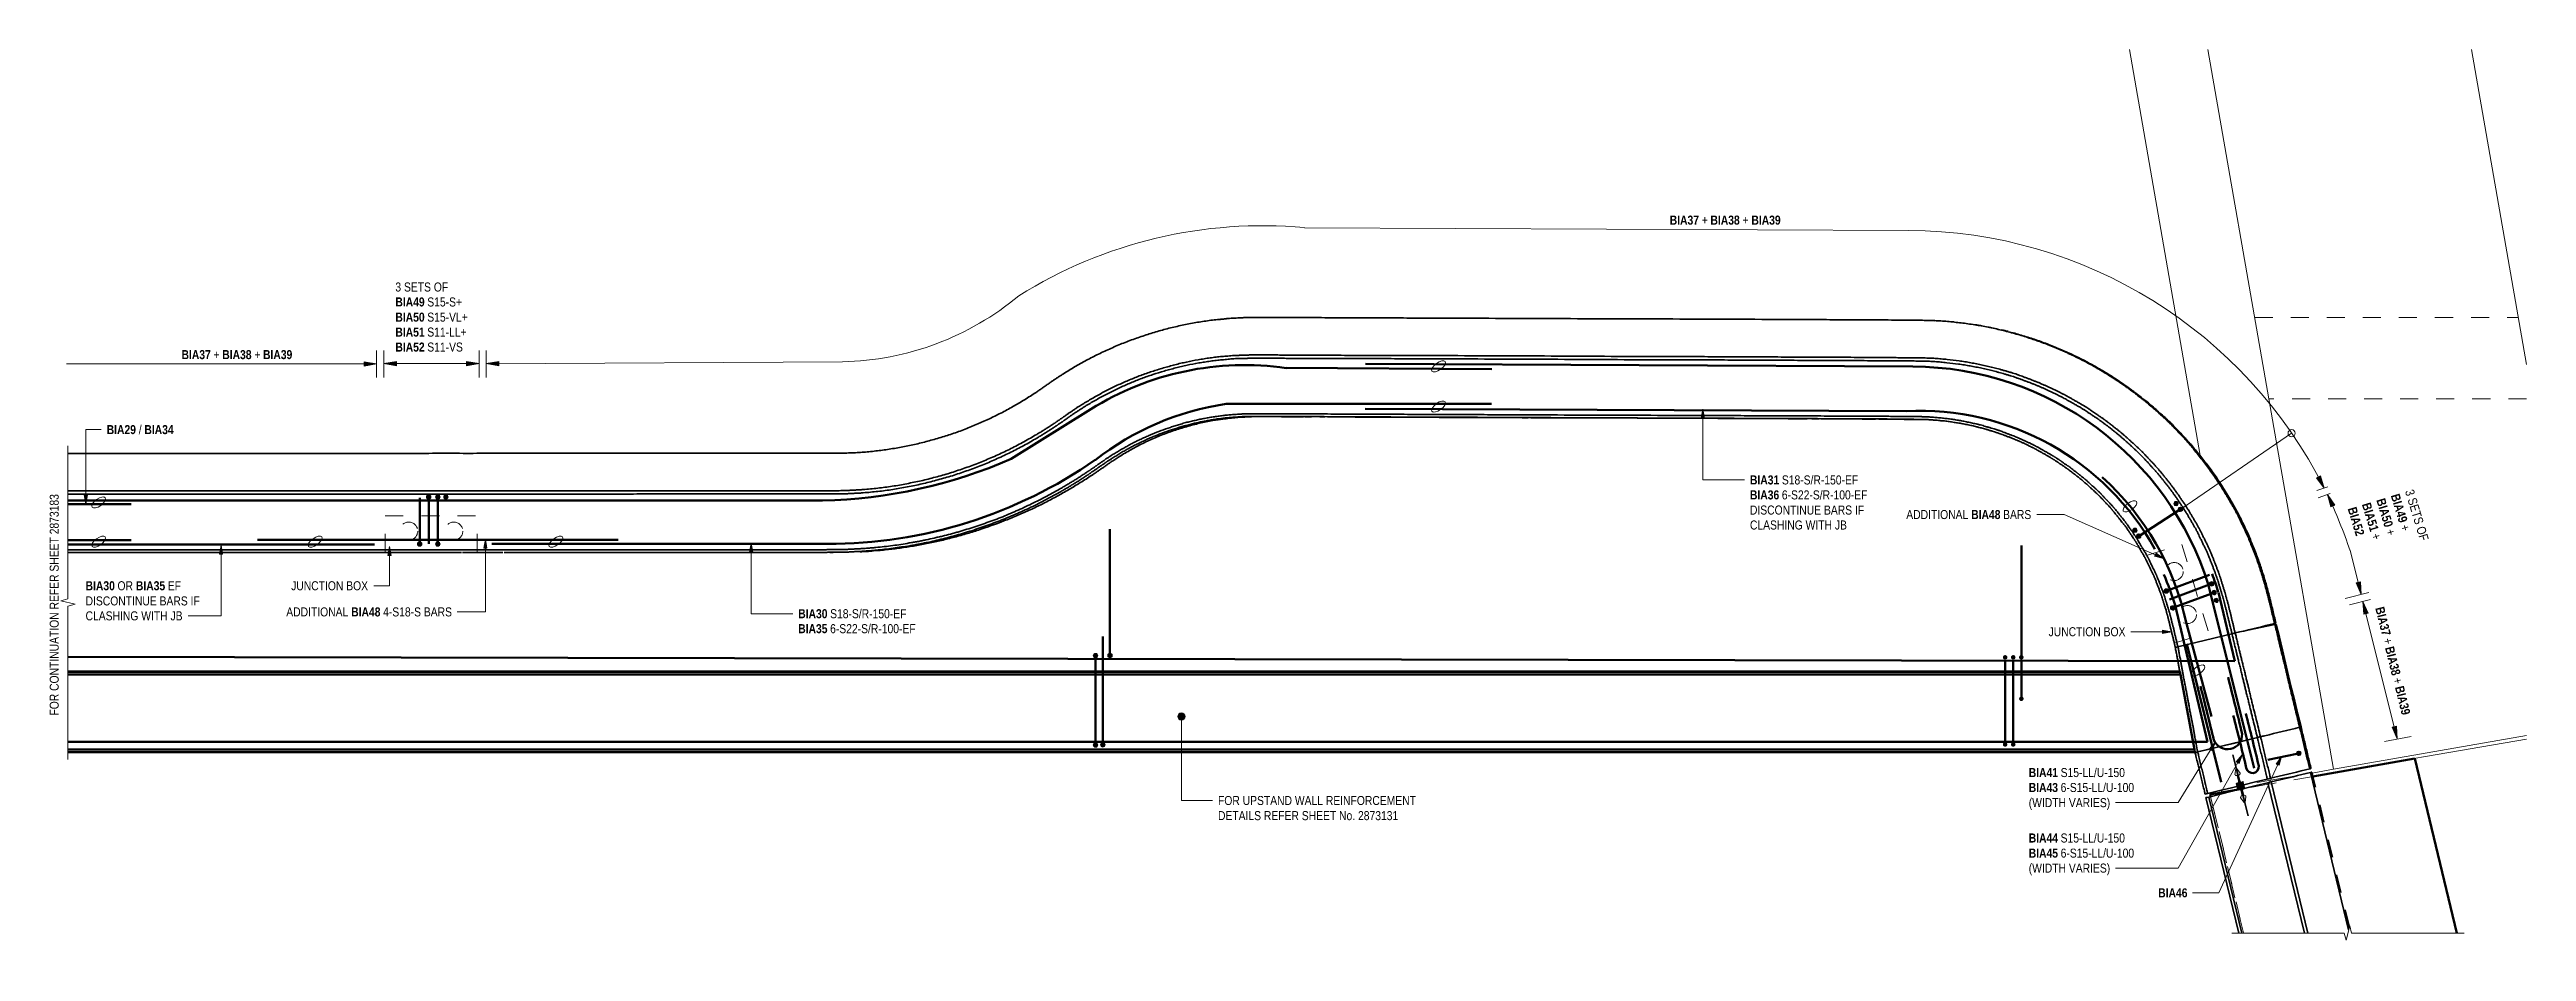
# Model space of a CAD drawing. Header units: metres. Extents: x 0 to 16, y 3 to 1186.
# Drawn here: x 1.8 to 15.54, y 1181.11 to 1186.11 of the extents above; entities outside this region: 3.
import ezdxf

# ---------------------------------------------------------------- set-up
doc = ezdxf.new("R2010")
doc.units = ezdxf.units.M
doc.linetypes.add('JacobsDash', pattern=[0.0045, 0.003, -0.0015])
for name, color, linetype, lineweight in [('A-ANNO-NOTE', 7, 'Continuous', 9), ('A-DETL', 7, 'Continuous', 13), ('A-DETL-GENF', 7, 'Continuous', 9), ('A-FLOR', 7, 'Continuous', 50), ('A-FLOR-HDLN', 7, 'JacobsDash', 18), ('A-WALL', 7, 'Continuous', 50), ('G-ANNO-TEXT', 7, 'Continuous', 9), ('S-BEAM', 7, 'Continuous', 50), ('S-BEAM-HDLN', 7, 'JacobsDash', 18)]:
    doc.layers.add(name, color=color, linetype=linetype, lineweight=lineweight)
doc.styles.add('Arial Narrow', font='ARIALN.TTF', dxfattribs={"height": 0.0035})
doc.styles.add('Arial Narrow_1', font='ARIALN.TTF', dxfattribs={"height": 0.005})
doc.styles.add('Arial Narrow_2', font='ARIALN.TTF', dxfattribs={"height": 0.05})
doc.styles.add('Arial Narrow_B', font='ARIALNB.TTF', dxfattribs={"height": 0.05})

msp = doc.modelspace()

# ---------------------------------------------------------------- texts
at = {"layer": 'G-ANNO-TEXT', "insert": (3.717, 1184.821), "char_height": 0.05, "attachment_point": 1, "style": 'Arial Narrow_2', "bg_fill": 3, "box_fill_scale": 1, "bg_fill_color": 256, "bg_fill_transparency": 0}
msp.add_mtext('3 SETS OF', dxfattribs=at)
at = {"layer": 'G-ANNO-TEXT', "insert": (14.909, 1183.678), "char_height": 0.05, "attachment_point": 1, "rotation": 286.9245, "style": 'Arial Narrow_2', "bg_fill": 3, "box_fill_scale": 1, "bg_fill_color": 256, "bg_fill_true_color": 13158600, "bg_fill_transparency": 0}
msp.add_mtext('3 SETS OF', dxfattribs=at)
at = {"layer": 'G-ANNO-TEXT', "insert": (0.234, 2.661), "char_height": 0.0035, "attachment_point": 1, "style": 'Arial Narrow', "bg_fill": 3, "box_fill_scale": 1, "bg_fill_color": 256, "bg_fill_true_color": 13158600, "bg_fill_transparency": 0}
msp.add_mtext('1.', dxfattribs=at)

# ---------------------------------------------------------------- blocks, each defined once
blk = doc.blocks.new('Walls 2 - Walls 2-6845191-DRG-2873184 - SOUTHERN BARRIER - PLAN - Dependent 1')
at = {"layer": 'A-WALL', "color": 252, "true_color": 0x888888}
for p, q in [((229.953, 1207.3), (241.62, 1208.32)), ((229.953, 1207.297), (241.621, 1208.318)), ((241.625, 1208.303), (229.954, 1207.282)), ((241.621, 1208.318), (241.62, 1208.32)), ((241.625, 1208.303), (241.621, 1208.318)), ((241.739, 1207.896), (241.625, 1208.303)), ((229.991, 1206.868), (241.739, 1207.896)), ((241.743, 1207.881), (229.992, 1206.854)), ((241.743, 1207.881), (241.739, 1207.896))]:
    blk.add_line(p, q, dxfattribs=at)
blk = doc.blocks.new('Generic Models 1 - Generic Models 1-7441683-DRG-2873184 - SOUTHERN BARRIER - PLAN - Dependent 1')
at = {"layer": 'S-BEAM', "color": 252, "true_color": 0x888888}
for p, q in [((242.96, 1207.952), (242.406, 1207.804)), ((242.96, 1207.952), (243.277, 1207.009)), ((242.01, 1207.699), (241.847, 1207.656)), ((242.032, 1207.705), (242.022, 1207.702)), ((241.851, 1207.644), (241.847, 1207.656)), ((241.847, 1207.656), (241.851, 1207.644)), ((241.847, 1207.656), (241.847, 1207.656))]:
    blk.add_line(p, q, dxfattribs=at)
at = {"layer": 'S-BEAM-HDLN', "color": 252, "true_color": 0x888888}
for p, q in [((242.163, 1207.74), (242.033, 1207.705)), ((242.181, 1207.744), (242.163, 1207.74)), ((242.399, 1207.802), (242.181, 1207.744)), ((242.406, 1207.804), (242.399, 1207.802)), ((242.098, 1206.906), (241.851, 1207.644)), ((241.851, 1207.644), (242.099, 1206.906))]:
    blk.add_line(p, q, dxfattribs=at)
blk = doc.blocks.new('CS_DET_Rebar Combined - Multiple Bar-7550675-DRG-2873184 - SOUTHERN BARRIER - PLAN - Dependent 1')
at = {"layer": 'A-DETL-GENF'}
for points in [[(-0.006, -0.011), (-0.003, -0.012), (0, -0.012), (0.003, -0.012), (0.006, -0.011), (0.009, -0.009), (0.011, -0.006), (0.012, -0.003), (0.012, 0), (0.012, 0.003), (0.011, 0.006), (0.009, 0.009), (0.006, 0.011), (0.003, 0.012), (0, 0.012), (-0.003, 0.012), (-0.006, 0.011), (-0.009, 0.009), (-0.011, 0.006), (-0.012, 0.003), (-0.012, 0), (-0.012, -0.003), (-0.011, -0.006), (-0.009, -0.009)], [(0.269, -0.011), (0.272, -0.012), (0.275, -0.012), (0.278, -0.012), (0.281, -0.011), (0.284, -0.009), (0.286, -0.006), (0.287, -0.003), (0.288, 0), (0.287, 0.003), (0.286, 0.006), (0.284, 0.009), (0.281, 0.011), (0.278, 0.012), (0.275, 0.012), (0.272, 0.012), (0.269, 0.011), (0.266, 0.009), (0.264, 0.006), (0.263, 0.003), (0.262, 0), (0.263, -0.003), (0.264, -0.006), (0.266, -0.009)]]:
    blk.add_hatch(color=256, dxfattribs=at).paths.add_polyline_path(points)
at = {"layer": 'A-DETL-GENF', "lineweight": 50}
blk.add_line((0.012, 0), (0.262, 0), dxfattribs=at)
at = {"layer": 'A-DETL-GENF'}
for centre, start, end in [((0, 0), 360, 180), ((0, 0), 180, 360), ((0.275, 0), 360, 180), ((0.275, 0), 180, 360)]:
    blk.add_arc(centre, 0.0125, start, end, dxfattribs=at)
blk = doc.blocks.new('CS_DET_Rebar Combined - Multiple Bar-7743660-DRG-2873184 - SOUTHERN BARRIER - PLAN - Dependent 1')
at = {"layer": 'A-DETL-GENF'}
for points in [[(-0.013, 0), (-0.012, -0.003), (-0.011, -0.006), (-0.009, -0.009), (-0.006, -0.011), (-0.003, -0.012), (0, -0.013), (0.003, -0.012), (0.006, -0.011), (0.009, -0.009), (0.011, -0.006), (0.012, -0.003), (0.012, 0), (0.012, 0.003), (0.011, 0.006), (0.009, 0.009), (0.006, 0.011), (0.003, 0.012), (0, 0.012), (-0.003, 0.012), (-0.006, 0.011), (-0.009, 0.009), (-0.011, 0.006), (-0.012, 0.003)], [(0.248, 0), (0.248, -0.003), (0.249, -0.006), (0.251, -0.009), (0.254, -0.011), (0.257, -0.012), (0.26, -0.013), (0.263, -0.012), (0.266, -0.011), (0.269, -0.009), (0.271, -0.006), (0.272, -0.003), (0.273, 0), (0.272, 0.003), (0.271, 0.006), (0.269, 0.009), (0.266, 0.011), (0.263, 0.012), (0.26, 0.012), (0.257, 0.012), (0.254, 0.011), (0.251, 0.009), (0.249, 0.006), (0.248, 0.003)]]:
    blk.add_hatch(color=256, dxfattribs=at).paths.add_polyline_path(points)
at = {"layer": 'A-DETL-GENF', "lineweight": 50}
blk.add_line((0.012, 0), (0.248, 0), dxfattribs=at)
at = {"layer": 'A-DETL-GENF'}
for centre, start, end in [((0, 0), 360, 180), ((0, 0), 180, 360), ((0.26, 0), 360, 180), ((0.26, 0), 180, 360)]:
    blk.add_arc(centre, 0.0125, start, end, dxfattribs=at)
blk = doc.blocks.new('CS_DET_Rebar Combined - Multiple Bar-7743693-DRG-2873184 - SOUTHERN BARRIER - PLAN - Dependent 1')
at = {"layer": 'A-DETL-GENF'}
blk.add_hatch(color=256, dxfattribs=at).paths.add_polyline_path([(0.248, 0), (0.248, -0.003), (0.249, -0.006), (0.251, -0.009), (0.254, -0.011), (0.257, -0.012), (0.26, -0.013), (0.263, -0.012), (0.266, -0.011), (0.269, -0.009), (0.271, -0.006), (0.272, -0.003), (0.273, 0), (0.272, 0.003), (0.271, 0.006), (0.269, 0.009), (0.266, 0.011), (0.263, 0.012), (0.26, 0.012), (0.257, 0.012), (0.254, 0.011), (0.251, 0.009), (0.249, 0.006), (0.248, 0.003)])
at = {"layer": 'A-DETL-GENF', "lineweight": 50}
blk.add_line((0, 0), (0.248, 0), dxfattribs=at)
at = {"layer": 'A-DETL-GENF'}
for start, end in [(360, 180), (180, 360)]:
    blk.add_arc((0.26, 0), 0.0125, start, end, dxfattribs=at)
blk = doc.blocks.new('CS_DET_Rebar Combined - Multiple Bar-7573313-DRG-2873184 - SOUTHERN BARRIER - PLAN - Dependent 1')
at = {"layer": 'A-DETL-GENF'}
blk.add_hatch(color=256, dxfattribs=at).paths.add_polyline_path([(-0.013, 0), (-0.012, -0.003), (-0.011, -0.006), (-0.009, -0.009), (-0.006, -0.011), (-0.003, -0.012), (0, -0.013), (0.003, -0.012), (0.006, -0.011), (0.009, -0.009), (0.011, -0.006), (0.012, -0.003), (0.012, 0), (0.012, 0.003), (0.011, 0.006), (0.009, 0.009), (0.006, 0.011), (0.003, 0.012), (0, 0.012), (-0.003, 0.012), (-0.006, 0.011), (-0.009, 0.009), (-0.011, 0.006), (-0.012, 0.003)])
at = {"layer": 'A-DETL-GENF', "lineweight": 50}
blk.add_line((0.012, 0), (0.255, 0), dxfattribs=at)
at = {"layer": 'A-DETL-GENF'}
for start, end in [(360, 180), (180, 360)]:
    blk.add_arc((0, 0), 0.0125, start, end, dxfattribs=at)
blk = doc.blocks.new('CS_DET_Rebar Combined - Multiple Bar-7745421-DRG-2873184 - SOUTHERN BARRIER - PLAN - Dependent 1')
at = {"layer": 'A-DETL-GENF'}
blk.add_hatch(color=256, dxfattribs=at).paths.add_polyline_path([(0.003, 0.012), (0, 0.012), (-0.003, 0.012), (-0.006, 0.011), (-0.009, 0.009), (-0.011, 0.006), (-0.012, 0.003), (-0.013, 0), (-0.012, -0.003), (-0.011, -0.006), (-0.009, -0.009), (-0.006, -0.011), (-0.003, -0.012), (0, -0.013), (0.003, -0.012), (0.006, -0.011), (0.009, -0.009), (0.011, -0.006), (0.012, -0.003), (0.012, 0), (0.012, 0.003), (0.011, 0.006), (0.009, 0.009), (0.006, 0.011)])
at = {"layer": 'A-DETL-GENF', "lineweight": 50}
blk.add_line((0.012, 0), (0.175, 0), dxfattribs=at)
at = {"layer": 'A-DETL-GENF'}
for start, end in [(360, 180), (180, 360)]:
    blk.add_arc((0, 0), 0.0125, start, end, dxfattribs=at)
blk = doc.blocks.new('CS_DET_Rebar Tagging1 - Scale 20-7767441-DRG-2873184 - SOUTHERN BARRIER - PLAN - Dependent 1')
at = {"layer": 'A-DETL-GENF', "lineweight": 13}
blk.add_line((0, 0), (0.738, 0), dxfattribs=at)
blk.add_circle((0, 0), 0.02, dxfattribs=at)
blk = doc.blocks.new('CS_DET_BreakLine_ViewScale - CS_Std BreakLine-8623490-DRG-2873184 - SOUTHERN BARRIER - PLAN - Dependent 1')
at = {"layer": 'A-DETL-GENF'}
for p, q in [((-0.04, 0), (0.81, 0)), ((0.82, -0.04), (0.84, 0.04)), ((0.84, 0.04), (0.85, 0)), ((0.81, 0), (0.82, -0.04)), ((0.85, 0), (1.7, 0))]:
    blk.add_line(p, q, dxfattribs=at)
blk = doc.blocks.new('B_Det_Reinf_Bar Section_2D_Grey - Reo Dot_Scale 25_Cog End-7826873-DRG-2873184 - SOUTHERN BARRIER - PLAN - Dependent 1')
at = {"layer": 'A-DETL-GENF', "true_color": 0xafafaf}
blk.add_hatch(color=253, dxfattribs=at).paths.add_polyline_path([(0, -0.012), (0.003, -0.012), (0.006, -0.011), (0.009, -0.009), (0.011, -0.006), (0.012, -0.003), (0.013, 0), (0.012, 0.003), (0.011, 0.006), (0.009, 0.009), (0.006, 0.011), (0.003, 0.012), (0, 0.013), (-0.003, 0.012), (-0.006, 0.011), (-0.009, 0.008), (-0.011, 0.006), (-0.012, 0.003), (-0.012, 0), (-0.012, -0.003), (-0.011, -0.006), (-0.009, -0.009), (-0.006, -0.011), (-0.003, -0.012)])
blk = doc.blocks.new('B_Det_Reinf_Bar Section_2D_Grey - Reo Dot_Scale 25_Cog End-6572821-DRG-2873184 - SOUTHERN BARRIER - PLAN - Dependent 1')
at = {"layer": 'A-DETL-GENF', "true_color": 0xafafaf}
blk.add_hatch(color=253, dxfattribs=at).paths.add_polyline_path([(0.006, -0.011), (0.009, -0.009), (0.011, -0.006), (0.012, -0.003), (0.012, 0), (0.012, 0.003), (0.011, 0.006), (0.009, 0.009), (0.006, 0.011), (0.003, 0.012), (0, 0.012), (-0.003, 0.012), (-0.006, 0.011), (-0.009, 0.009), (-0.011, 0.006), (-0.012, 0.003), (-0.013, 0), (-0.012, -0.003), (-0.011, -0.006), (-0.009, -0.009), (-0.006, -0.011), (-0.003, -0.012), (0, -0.013), (0.003, -0.012)])
blk = doc.blocks.new('CS_DET_Rebar Combined_Grey - Multiple Bar-7828365-DRG-2873184 - SOUTHERN BARRIER - PLAN - Dependent 1')
at = {"layer": 'A-DETL-GENF', "true_color": 0xafafaf}
blk.add_hatch(color=253, dxfattribs=at).paths.add_polyline_path([(-0.013, 0), (-0.012, -0.003), (-0.011, -0.006), (-0.009, -0.009), (-0.006, -0.011), (-0.003, -0.012), (0, -0.013), (0.003, -0.012), (0.006, -0.011), (0.009, -0.009), (0.011, -0.006), (0.012, -0.003), (0.012, 0), (0.012, 0.003), (0.011, 0.006), (0.009, 0.009), (0.006, 0.011), (0.003, 0.012), (0, 0.012), (-0.003, 0.012), (-0.006, 0.011), (-0.009, 0.009), (-0.011, 0.006), (-0.012, 0.003)])
at = {"layer": 'A-DETL-GENF', "color": 253, "lineweight": 50, "true_color": 0xafafaf}
blk.add_line((0.012, 0), (0.6, 0), dxfattribs=at)
at = {"layer": 'A-DETL-GENF', "color": 253, "true_color": 0xafafaf}
for start, end in [(0, 180), (180, 360)]:
    blk.add_arc((0, 0), 0.0125, start, end, dxfattribs=at)
blk = doc.blocks.new('CS_DET_Rebar Combined_Grey - Multiple Bar-7828331-DRG-2873184 - SOUTHERN BARRIER - PLAN - Dependent 1')
at = {"layer": 'A-DETL-GENF', "true_color": 0xafafaf}
for points in [[(-0.013, 0), (-0.012, -0.003), (-0.011, -0.006), (-0.009, -0.009), (-0.006, -0.011), (-0.003, -0.012), (0, -0.013), (0.003, -0.012), (0.006, -0.011), (0.009, -0.009), (0.011, -0.006), (0.012, -0.003), (0.012, 0), (0.012, 0.003), (0.011, 0.006), (0.009, 0.009), (0.006, 0.011), (0.003, 0.012), (0, 0.012), (-0.003, 0.012), (-0.006, 0.011), (-0.009, 0.009), (-0.011, 0.006), (-0.012, 0.003)], [(0.483, 0), (0.483, -0.003), (0.484, -0.006), (0.486, -0.009), (0.489, -0.011), (0.492, -0.012), (0.495, -0.013), (0.498, -0.012), (0.501, -0.011), (0.504, -0.009), (0.506, -0.006), (0.507, -0.003), (0.508, 0), (0.507, 0.003), (0.506, 0.006), (0.504, 0.009), (0.501, 0.011), (0.498, 0.012), (0.495, 0.012), (0.492, 0.012), (0.489, 0.011), (0.486, 0.009), (0.484, 0.006), (0.483, 0.003)]]:
    blk.add_hatch(color=253, dxfattribs=at).paths.add_polyline_path(points)
at = {"layer": 'A-DETL-GENF', "color": 253, "lineweight": 50, "true_color": 0xafafaf}
blk.add_line((0.012, 0), (0.483, 0), dxfattribs=at)
at = {"layer": 'A-DETL-GENF', "color": 253, "true_color": 0xafafaf}
for centre, start, end in [((0, 0), 360, 180), ((0, 0), 180, 360), ((0.495, 0), 360, 180), ((0.495, 0), 180, 360)]:
    blk.add_arc(centre, 0.0125, start, end, dxfattribs=at)
blk = doc.blocks.new('CS_DET_Rebar Combined_Grey - Multiple Bar-7827927-DRG-2873184 - SOUTHERN BARRIER - PLAN - Dependent 1')
at = {"layer": 'A-DETL-GENF', "true_color": 0xafafaf}
blk.add_hatch(color=253, dxfattribs=at).paths.add_polyline_path([(-0.013, 0), (-0.012, -0.003), (-0.011, -0.006), (-0.009, -0.009), (-0.006, -0.011), (-0.003, -0.012), (0, -0.013), (0.003, -0.012), (0.006, -0.011), (0.009, -0.009), (0.011, -0.006), (0.012, -0.003), (0.012, 0), (0.012, 0.003), (0.011, 0.006), (0.009, 0.009), (0.006, 0.011), (0.003, 0.012), (0, 0.012), (-0.003, 0.012), (-0.006, 0.011), (-0.009, 0.009), (-0.011, 0.006), (-0.012, 0.003)])
at = {"layer": 'A-DETL-GENF', "color": 253, "lineweight": 50, "true_color": 0xafafaf}
blk.add_line((0.012, 0), (0.7, 0), dxfattribs=at)
at = {"layer": 'A-DETL-GENF', "color": 253, "true_color": 0xafafaf}
for start, end in [(360, 180), (180, 360)]:
    blk.add_arc((0, 0), 0.0125, start, end, dxfattribs=at)
blk = doc.blocks.new('CS_DET_BreakLine_ViewScale - CS_Std BreakLine-8623493-DRG-2873184 - SOUTHERN BARRIER - PLAN - Dependent 1')
at = {"layer": 'A-DETL-GENF'}
for p, q in [((-0.04, 0), (0.584, 0)), ((0.584, 0), (0.594, -0.04)), ((0.594, -0.04), (0.614, 0.04)), ((0.614, 0.04), (0.624, 0)), ((0.624, 0), (1.248, 0))]:
    blk.add_line(p, q, dxfattribs=at)
blk = doc.blocks.new('CS_DET_Rebar Combined - Multiple Bar-7767319-DRG-2873184 - SOUTHERN BARRIER - PLAN - Dependent 1')
at = {"layer": 'A-DETL-GENF'}
for points in [[(-0.003, -0.012), (0, -0.012), (0.003, -0.012), (0.006, -0.011), (0.009, -0.009), (0.011, -0.006), (0.012, -0.003), (0.012, 0), (0.012, 0.003), (0.011, 0.006), (0.009, 0.009), (0.006, 0.011), (0.003, 0.012), (0, 0.012), (-0.003, 0.012), (-0.006, 0.011), (-0.009, 0.009), (-0.011, 0.006), (-0.012, 0.003), (-0.012, 0), (-0.012, -0.003), (-0.011, -0.006), (-0.009, -0.009), (-0.006, -0.011)], [(0.242, -0.012), (0.245, -0.012), (0.248, -0.012), (0.251, -0.011), (0.254, -0.008), (0.256, -0.006), (0.257, -0.003), (0.258, 0), (0.257, 0.003), (0.256, 0.006), (0.254, 0.009), (0.251, 0.011), (0.248, 0.012), (0.245, 0.012), (0.242, 0.012), (0.239, 0.011), (0.236, 0.009), (0.234, 0.006), (0.233, 0.003), (0.233, 0), (0.233, -0.003), (0.234, -0.006), (0.236, -0.009), (0.239, -0.011)]]:
    blk.add_hatch(color=256, dxfattribs=at).paths.add_polyline_path(points)
at = {"layer": 'A-DETL-GENF', "lineweight": 50}
blk.add_line((0.012, 0), (0.232, 0), dxfattribs=at)
at = {"layer": 'A-DETL-GENF'}
for centre, start, end in [((0, 0), 360, 180), ((0, 0), 180, 360), ((0.245, 0), 360, 180), ((0.245, 0), 180, 360)]:
    blk.add_arc(centre, 0.0125, start, end, dxfattribs=at)
blk = doc.blocks.new('CS_DET_Rebar Combined - Multiple Bar-9209994-DRG-2873184 - SOUTHERN BARRIER - PLAN - Dependent 1')
at = {"layer": 'A-DETL-GENF'}
blk.add_hatch(color=256, dxfattribs=at).paths.add_polyline_path([(0.247, -0.012), (0.25, -0.012), (0.253, -0.012), (0.256, -0.011), (0.259, -0.009), (0.261, -0.006), (0.262, -0.003), (0.263, 0), (0.262, 0.003), (0.261, 0.006), (0.259, 0.009), (0.256, 0.011), (0.253, 0.012), (0.25, 0.013), (0.247, 0.012), (0.244, 0.011), (0.241, 0.009), (0.239, 0.006), (0.238, 0.003), (0.238, 0), (0.238, -0.003), (0.239, -0.006), (0.241, -0.009), (0.244, -0.011)])
at = {"layer": 'A-DETL-GENF', "lineweight": 50}
blk.add_line((0, 0), (0.238, 0), dxfattribs=at)
at = {"layer": 'A-DETL-GENF'}
for start, end in [(360, 180), (180, 360)]:
    blk.add_arc((0.25, 0), 0.0125, start, end, dxfattribs=at)
blk = doc.blocks.new('WGA_GAN_Dot - Dot_Symbol-7573409-DRG-2873184 - SOUTHERN BARRIER - PLAN - Dependent 1')
at = {"layer": 'A-ANNO-NOTE', "lineweight": 13}
h = blk.add_hatch(color=256, dxfattribs=at)
edge = h.paths.add_edge_path()
edge.add_arc((0, 0), 0.0006, 0, 180)
edge.add_arc((0, 0), 0.0006, 180, 360)
at = {"layer": 'A-ANNO-NOTE'}
for start, end in [(360, 180), (180, 360)]:
    blk.add_arc((0, 0), 0.0006, start, end, dxfattribs=at)
blk = doc.blocks.new('CS_Arrowhead - CS_Arrowhead-6323874-DRG-2873184 - SOUTHERN BARRIER - PLAN - Dependent 1')
at = {"layer": 'A-ANNO-NOTE'}
blk.add_hatch(color=256, dxfattribs=at).paths.add_polyline_path([(0.0035, -0.00062), (0, 0), (0.0035, 0.00062)])
at = {"layer": 'A-ANNO-NOTE', "lineweight": 13}
for p, q in [((0.0035, 0.00062), (0, 0)), ((0.0035, -0.00062), (0.0035, 0.00062)), ((0, 0), (0.0035, -0.00062))]:
    blk.add_line(p, q, dxfattribs=at)
blk = doc.blocks.new('CS_Arrowhead - CS_Arrowhead-2458042-DRG-2873184 - SOUTHERN BARRIER - PLAN - Dependent 1')
at = {"layer": 'A-ANNO-NOTE'}
blk.add_hatch(color=256, dxfattribs=at).paths.add_polyline_path([(0.0035, 0.00062), (0.0035, -0.00062), (0, 0)])
at = {"layer": 'A-ANNO-NOTE', "lineweight": 13}
for p, q in [((0.0035, 0.00062), (0, 0)), ((0, 0), (0.0035, -0.00062)), ((0.0035, -0.00062), (0.0035, 0.00062))]:
    blk.add_line(p, q, dxfattribs=at)

# ---------------------------------------------------------------- hatches: boundary and pattern name
at = {"layer": 'A-DETL-GENF', "true_color": 0xff0000}
msp.add_hatch(color=1, dxfattribs=at).paths.add_polyline_path([(13.97, 1181.936), (13.975, 1181.937), (13.979, 1181.969), (13.979, 1181.972), (13.977, 1181.974), (13.975, 1181.976), (13.973, 1181.977), (13.97, 1181.977), (13.967, 1181.977), (13.939, 1182.088), (13.942, 1182.089), (13.944, 1182.091), (13.946, 1182.093), (13.947, 1182.095), (13.947, 1182.098), (13.947, 1182.1), (13.927, 1182.127), (13.923, 1182.125), (13.918, 1182.093), (13.919, 1182.091), (13.92, 1182.089), (13.922, 1182.087), (13.925, 1182.086), (13.927, 1182.086), (13.93, 1182.086), (13.958, 1181.974), (13.955, 1181.973), (13.953, 1181.972), (13.952, 1181.97), (13.95, 1181.967), (13.95, 1181.965), (13.95, 1181.962), (13.969, 1181.937)])
at = {"layer": 'A-DETL-GENF', "true_color": 0x808080}
h = msp.add_hatch(color=8, dxfattribs=at)
h.paths.add_polyline_path([(13.949, 1182.01), (13.939, 1182.05), (13.937, 1182.049), (13.937, 1182.046), (13.927, 1182.044), (13.926, 1182.043), (13.926, 1182.042), (13.926, 1182.041), (13.933, 1182.012), (13.933, 1182.011), (13.935, 1182.01), (13.936, 1182.01), (13.945, 1182.012), (13.947, 1182.011), (13.949, 1182.01)])
h.paths.add_polyline_path([(13.958, 1182.012), (13.959, 1182.012), (13.96, 1182.014), (13.961, 1182.016), (13.97, 1182.019), (13.971, 1182.019), (13.971, 1182.021), (13.971, 1182.022), (13.964, 1182.051), (13.964, 1182.052), (13.962, 1182.052), (13.961, 1182.052), (13.952, 1182.05), (13.951, 1182.051), (13.948, 1182.053), (13.958, 1182.012)])
at = {"layer": 'G-ANNO-TEXT'}
for points in [[(10.968, 1184.118), (10.959, 1184.068), (10.977, 1184.068)], [(2.001, 1183.594), (2.01, 1183.644), (1.992, 1183.644)], [(4.216, 1183.398), (4.207, 1183.348), (4.224, 1183.348)], [(5.69, 1183.376), (5.681, 1183.326), (5.699, 1183.326)], [(2.751, 1183.365), (2.742, 1183.315), (2.759, 1183.315)], [(3.685, 1183.357), (3.676, 1183.307), (3.694, 1183.307)], [(13.523, 1183.291), (13.481, 1183.319), (13.473, 1183.303)], [(13.566, 1182.884), (13.516, 1182.893), (13.516, 1182.875)], [(13.811, 1182.273), (13.777, 1182.235), (13.792, 1182.226)], [(13.959, 1182.202), (13.926, 1182.163), (13.942, 1182.154)], [(14.177, 1182.192), (14.148, 1182.15), (14.164, 1182.143)]]:
    msp.add_hatch(color=256, dxfattribs=at).paths.add_polyline_path(points)
h = msp.add_hatch(color=256, dxfattribs=at)
edge = h.paths.add_edge_path()
edge.add_arc((8.076, 1182.414), 0.02, 0, 360)

# ---------------------------------------------------------------- linework, layer by layer
at = {"layer": 'A-DETL'}
for p, q in [((8.758, 1185.125), (12.108, 1185.11)), ((1.893, 1184.369), (3.613, 1184.369)), ((3.613, 1184.444), (3.613, 1184.294)), ((3.653, 1184.444), (3.653, 1184.294)), ((3.653, 1184.371), (4.181, 1184.371)), ((4.181, 1184.444), (4.181, 1184.294)), ((4.221, 1184.444), (4.221, 1184.294)), ((4.221, 1184.369), (6.196, 1184.381)), ((14.372, 1183.667), (14.434, 1183.688)), ((14.38, 1183.627), (14.447, 1183.65)), ((14.557, 1183.336), (14.619, 1183.09)), ((14.53, 1183.068), (14.661, 1183.101)), ((14.554, 1183.033), (14.671, 1183.062)), ((14.628, 1183.052), (14.819, 1182.289)), ((14.748, 1182.276), (14.896, 1182.302))]:
    msp.add_line(p, q, dxfattribs=at)
at = {"layer": 'A-DETL', "lineweight": 50}
for p, q in [((9.797, 1184.34), (8.657, 1184.347)), ((9.097, 1184.37), (12.132, 1184.355)), ((7.132, 1183.843), (7.573, 1184.118)), ((9.796, 1184.148), (8.324, 1184.148)), ((9.096, 1184.121), (12.096, 1184.107)), ((6.086, 1183.612), (1.901, 1183.612)), ((2.252, 1183.592), (1.901, 1183.592)), ((2.252, 1183.391), (1.901, 1183.392)), ((3.602, 1183.368), (1.901, 1183.368)), ((4.952, 1183.394), (2.952, 1183.394)), ((6.112, 1183.371), (4.252, 1183.371)), ((13.772, 1183.141), (14.025, 1182.127)), ((13.65, 1182.929), (13.789, 1182.413)), ((13.652, 1182.816), (13.843, 1182.05))]:
    msp.add_line(p, q, dxfattribs=at)
at = {"layer": 'A-DETL', "linetype": 'JacobsDash', "lineweight": 18}
for p, q in [((3.661, 1183.327), (3.661, 1183.526)), ((3.661, 1183.526), (4.171, 1183.526)), ((4.171, 1183.327), (4.171, 1183.526)), ((13.433, 1183.309), (13.624, 1183.367)), ((13.624, 1183.367), (13.773, 1182.879)), ((13.582, 1182.821), (13.773, 1182.879))]:
    msp.add_line(p, q, dxfattribs=at)
at = {"layer": 'A-DETL', "color": 253, "lineweight": 50, "true_color": 0xafafaf}
for p, q in [((12.734, 1183.363), (12.734, 1182.739)), ((12.734, 1183.136), (12.734, 1182.754)), ((13.827, 1183.102), (13.918, 1182.721)), ((13.587, 1183.031), (13.767, 1182.274)), ((13.918, 1182.721), (1.901, 1182.745)), ((12.644, 1182.272), (12.644, 1182.729)), ((12.689, 1182.272), (12.689, 1182.729)), ((12.734, 1182.729), (12.734, 1182.512)), ((13.767, 1182.274), (1.901, 1182.274))]:
    msp.add_line(p, q, dxfattribs=at)
at = {"layer": 'A-DETL', "lineweight": 35}
msp.add_line((13.906, 1182.201), (13.991, 1181.862), dxfattribs=at)
at = {"layer": 'A-DETL', "lineweight": 9}
for p, q in [((13.923, 1182.125), (13.918, 1182.093)), ((13.927, 1182.127), (13.923, 1182.125)), ((13.926, 1182.041), (13.933, 1182.012)), ((13.947, 1182.1), (13.927, 1182.127)), ((13.937, 1182.046), (13.928, 1182.044)), ((13.93, 1182.086), (13.958, 1181.974)), ((13.936, 1182.01), (13.945, 1182.012)), ((13.967, 1181.977), (13.939, 1182.088)), ((13.961, 1182.052), (13.952, 1182.05)), ((13.961, 1182.016), (13.969, 1182.018)), ((13.971, 1182.022), (13.964, 1182.05)), ((13.95, 1181.962), (13.97, 1181.936)), ((13.97, 1181.936), (13.975, 1181.937)), ((13.975, 1181.937), (13.979, 1181.969))]:
    msp.add_line(p, q, dxfattribs=at)
at = {"layer": 'A-DETL', "lineweight": 18}
for p, q in [((13.926, 1182.041), (13.933, 1182.012)), ((13.928, 1182.044), (13.936, 1182.046)), ((13.936, 1182.01), (13.945, 1182.012)), ((13.952, 1182.05), (13.961, 1182.052)), ((13.961, 1182.016), (13.969, 1182.018)), ((13.964, 1182.05), (13.971, 1182.022))]:
    msp.add_line(p, q, dxfattribs=at)
at = {"layer": 'A-DETL', "color": 143, "linetype": 'JacobsDash', "true_color": 0x78aac8}
for centre in [(3.791, 1183.442), (4.041, 1183.442), (13.582, 1183.218), (13.655, 1182.979)]:
    msp.add_circle(centre, 0.05, dxfattribs=at)
at = {"layer": 'A-DETL'}
for centre, radius, start, end in [((8.527, 1182.587), 2.549, 84.7993, 122.0419), ((12.097, 1182.519), 2.591, 26.6377, 89.7404), ((6.164, 1185.957), 1.576, 271.1727, 309.89), ((12.097, 1182.519), 2.591, 18.3082, 25.7462)]:
    msp.add_arc(centre, radius, start, end, dxfattribs=at)
at = {"layer": 'A-DETL', "lineweight": 50}
for centre, radius, start, end in [((8.428, 1182.75), 1.613, 81.8324, 122), ((12.123, 1182.628), 1.727, 17.297, 89.7116), ((8.542, 1182.638), 1.525, 98.2132, 128.2132), ((12.173, 1182.621), 1.488, 28.9603, 92.9831), ((6.026, 1186.367), 2.756, 271.2453, 293.6677), ((6.112, 1185.975), 2.604, 270, 304.8058), ((12.173, 1182.621), 1.508, 11.7969, 48.0027), ((-4.33, 1177.938), 18.645, 13.4726, 14.4233), ((-4.171, 1177.964), 18.645, 13.5037, 14.5004), ((-4.148, 1177.776), 18.645, 13.5037, 14.4233), ((-4.079, 1177.787), 18.645, 13.5037, 14.4233), ((13.877, 1182.313), 0.081, 202.2992, 3.1747), ((14.016, 1182.135), 0.035, 189.0601, 9.0601)]:
    msp.add_arc(centre, radius, start, end, dxfattribs=at)
at = {"layer": 'A-DETL', "color": 253, "lineweight": 50, "true_color": 0xafafaf}
for radius, start, end in [(1.525, 16.937, 23.7716), (1.775, 16.914, 20.3552)]:
    msp.add_arc((12.128, 1182.587), radius, start, end, dxfattribs=at)
at = {"layer": 'A-DETL', "lineweight": 9}
for centre, radius, start, end in [((13.927, 1182.096), 0.01, 194.0229, 284.0229), ((13.929, 1182.041), 0.003, 104.0229, 194.0229), ((13.936, 1182.013), 0.003, 194.0229, 284.0229), ((13.945, 1182.044), 0.00903, 137.6752, 166.3756), ((13.937, 1182.098), 0.01, 284.0229, 14.0229), ((13.952, 1182.018), 0.00903, 221.6703, 249.3902), ((13.945, 1182.044), 0.00903, 65.2532, 70.145), ((13.945, 1182.044), 0.00903, 41.6703, 65.2532), ((13.952, 1182.018), 0.00903, 319.042, 346.3756), ((13.962, 1182.05), 0.003, 14.0229, 104.0229), ((13.969, 1182.021), 0.003, 284.0229, 14.0229), ((13.96, 1181.965), 0.01, 104.0229, 194.0229), ((13.97, 1181.967), 0.01, 14.0229, 104.0229)]:
    msp.add_arc(centre, radius, start, end, dxfattribs=at)
at = {"layer": 'A-DETL', "lineweight": 18}
for centre, radius, start, end in [((13.929, 1182.041), 0.003, 104.0229, 194.0229), ((13.936, 1182.013), 0.003, 194.0229, 284.0229), ((13.945, 1182.044), 0.00903, 137.6399, 166.3756), ((13.952, 1182.018), 0.00903, 221.6703, 250.406), ((13.945, 1182.044), 0.00903, 41.6703, 70.406), ((13.952, 1182.018), 0.00903, 317.6399, 346.3756), ((13.962, 1182.05), 0.003, 14.0229, 104.0229), ((13.969, 1182.021), 0.003, 284.0229, 14.0229)]:
    msp.add_arc(centre, radius, start, end, dxfattribs=at)
at = {"layer": 'A-DETL'}
for centre in [(9.502, 1184.356), (9.502, 1184.133), (2.072, 1183.601), (13.336, 1183.579), (2.072, 1183.384), (3.272, 1183.384), (4.607, 1183.384), (13.713, 1182.669)]:
    msp.add_ellipse(centre, major_axis=(0.0364, 0.0265), ratio=0.444444, dxfattribs=at)
at = {"layer": 'A-FLOR', "color": 252, "lineweight": 35, "true_color": 0x888888}
for p, q in [((12.253, 1184.609), (12.246, 1184.61)), ((13.602, 1182.8), (13.902, 1182.872)), ((13.602, 1182.8), (13.677, 1182.818)), ((13.902, 1182.872), (13.92, 1182.877)), ((13.911, 1182.875), (13.902, 1182.872)), ((13.92, 1182.877), (13.912, 1182.875)), ((13.92, 1182.877), (14.14, 1182.925)), ((14.14, 1182.925), (14.147, 1182.925)), ((13.588, 1182.797), (13.602, 1182.8)), ((14.043, 1182.298), (13.712, 1182.218)), ((14.06, 1182.302), (14.043, 1182.298)), ((14.078, 1182.306), (14.06, 1182.302)), ((13.712, 1182.218), (13.697, 1182.214)), ((13.698, 1182.214), (13.701, 1182.214)), ((14.305, 1181.213), (14.101, 1182.046)), ((14.323, 1181.213), (14.119, 1182.051)), ((14.549, 1181.23), (14.338, 1182.103)), ((14.351, 1182.081), (14.345, 1182.105)), ((13.941, 1181.213), (13.758, 1181.964)), ((13.956, 1181.213), (13.773, 1181.967))]:
    msp.add_line(p, q, dxfattribs=at)
at = {"layer": 'A-FLOR', "color": 252, "lineweight": 35, "true_color": 0x888888, "flags": 128}
for points in [[(13.92, 1182.877), (13.944, 1182.883), (13.968, 1182.888), (13.993, 1182.894), (14.017, 1182.9), (14.041, 1182.906), (14.066, 1182.912), (14.09, 1182.918), (14.114, 1182.924), (14.139, 1182.93)], [(14.139, 1182.93), (14.14, 1182.93), (14.14, 1182.93), (14.141, 1182.93), (14.142, 1182.93), (14.143, 1182.931), (14.144, 1182.931), (14.145, 1182.931), (14.146, 1182.931)], [(14.147, 1182.925), (14.165, 1182.854), (14.182, 1182.783), (14.199, 1182.712), (14.216, 1182.64), (14.233, 1182.569), (14.25, 1182.498), (14.268, 1182.427), (14.285, 1182.356)], [(13.602, 1182.8), (13.595, 1182.798), (13.588, 1182.797)], [(14.043, 1182.297), (13.977, 1182.281), (13.91, 1182.265), (13.844, 1182.249), (13.778, 1182.233), (13.712, 1182.217)], [(14.043, 1182.297), (14.052, 1182.299), (14.06, 1182.301)], [(14.277, 1182.354), (14.253, 1182.348), (14.229, 1182.342), (14.205, 1182.336), (14.181, 1182.331), (14.157, 1182.325), (14.133, 1182.319), (14.109, 1182.313), (14.084, 1182.307), (14.06, 1182.301)], [(14.285, 1182.356), (14.284, 1182.356), (14.283, 1182.355), (14.282, 1182.355), (14.281, 1182.355), (14.28, 1182.355), (14.279, 1182.354), (14.278, 1182.354), (14.277, 1182.354)], [(13.698, 1182.214), (13.705, 1182.215), (13.712, 1182.217)], [(14.34, 1182.125), (14.34, 1182.128), (14.339, 1182.131)], [(13.768, 1181.987), (13.834, 1182.003), (13.9, 1182.019), (13.929, 1182.026)], [(13.773, 1181.967), (13.838, 1181.983), (13.904, 1181.999), (13.949, 1182.01)], [(13.959, 1182.012), (13.97, 1182.015), (14.036, 1182.031), (14.101, 1182.046)], [(13.968, 1182.035), (14.032, 1182.051), (14.098, 1182.067)], [(14.116, 1182.071), (14.107, 1182.069), (14.098, 1182.067)], [(14.101, 1182.046), (14.11, 1182.049), (14.119, 1182.051)], [(14.116, 1182.071), (14.14, 1182.077), (14.164, 1182.083), (14.188, 1182.089), (14.212, 1182.094), (14.236, 1182.1), (14.26, 1182.106), (14.285, 1182.112), (14.309, 1182.118), (14.333, 1182.124)], [(14.119, 1182.051), (14.143, 1182.057), (14.168, 1182.062), (14.192, 1182.068), (14.216, 1182.074), (14.241, 1182.08), (14.265, 1182.086), (14.289, 1182.092), (14.313, 1182.098), (14.338, 1182.103)], [(14.333, 1182.124), (14.334, 1182.124), (14.335, 1182.124), (14.336, 1182.124), (14.337, 1182.124), (14.338, 1182.125), (14.338, 1182.125), (14.339, 1182.125), (14.34, 1182.125)], [(14.338, 1182.103), (14.339, 1182.104), (14.34, 1182.104), (14.341, 1182.104), (14.341, 1182.104), (14.342, 1182.105), (14.343, 1182.105), (14.344, 1182.105), (14.345, 1182.105)], [(13.768, 1181.987), (13.76, 1181.985), (13.753, 1181.983)], [(13.758, 1181.964), (13.765, 1181.965), (13.773, 1181.967)]]:
    msp.add_lwpolyline(points, dxfattribs=at)
at = {"layer": 'A-FLOR', "color": 252, "lineweight": 35, "true_color": 0x888888}
for points, knots in [([(1.901, 1183.873), (1.906, 1183.873), (1.937, 1183.873), (1.992, 1183.873), (2.068, 1183.873), (2.144, 1183.873), (2.219, 1183.873), (2.295, 1183.873), (2.371, 1183.873), (2.446, 1183.873), (2.522, 1183.873), (2.598, 1183.873), (2.673, 1183.873), (2.749, 1183.873), (2.85, 1183.873), (2.951, 1183.873), (3.052, 1183.873), (3.153, 1183.873), (3.254, 1183.873), (3.354, 1183.873), (3.455, 1183.873), (3.556, 1183.873), (3.657, 1183.873), (3.733, 1183.873), (3.809, 1183.873), (3.884, 1183.873), (3.96, 1183.874), (4.036, 1183.874), (4.111, 1183.873), (4.212, 1183.874), (4.338, 1183.874), (4.49, 1183.874), (4.616, 1183.874), (4.717, 1183.874), (4.818, 1183.874), (4.918, 1183.874), (5.019, 1183.874), (5.095, 1183.874), (5.171, 1183.874), (5.246, 1183.874), (5.322, 1183.874), (5.423, 1183.874), (5.524, 1183.874), (5.625, 1183.874), (5.701, 1183.874), (5.776, 1183.874), (5.852, 1183.874), (5.928, 1183.874), (5.991, 1183.874), (6.041, 1183.874), (6.079, 1183.874), (6.11, 1183.874), (6.136, 1183.874), (6.155, 1183.874), (6.174, 1183.874), (6.199, 1183.875), (6.23, 1183.875), (6.268, 1183.877), (6.318, 1183.88), (6.381, 1183.886), (6.456, 1183.896), (6.531, 1183.909), (6.605, 1183.924), (6.678, 1183.943), (6.751, 1183.964), (6.823, 1183.987), (6.918, 1184.023), (7.01, 1184.064), (7.1, 1184.109), (7.155, 1184.14), (7.198, 1184.166), (7.231, 1184.186), (7.257, 1184.203), (7.278, 1184.217), (7.294, 1184.228), (7.309, 1184.239), (7.325, 1184.249), (7.34, 1184.26), (7.356, 1184.271), (7.371, 1184.282), (7.387, 1184.292), (7.403, 1184.303), (7.424, 1184.316), (7.451, 1184.333), (7.494, 1184.359), (7.549, 1184.39), (7.616, 1184.424), (7.685, 1184.456), (7.755, 1184.486), (7.826, 1184.512), (7.898, 1184.536), (7.97, 1184.558), (8.044, 1184.576), (8.118, 1184.592), (8.18, 1184.603), (8.23, 1184.61), (8.261, 1184.614), (8.286, 1184.616), (8.305, 1184.618), (8.324, 1184.62), (8.343, 1184.622), (8.361, 1184.623), (8.38, 1184.624), (8.396, 1184.625), (8.408, 1184.625), (8.417, 1184.626), (8.426, 1184.626), (8.437, 1184.626), (8.45, 1184.627), (8.467, 1184.627), (8.484, 1184.627), (8.505, 1184.627), (8.526, 1184.627), (8.545, 1184.627), (8.559, 1184.627), (8.569, 1184.627), (8.579, 1184.627), (8.592, 1184.627), (8.608, 1184.627), (8.626, 1184.627), (8.645, 1184.627), (8.664, 1184.627), (8.689, 1184.627), (8.721, 1184.627), (8.758, 1184.626), (8.809, 1184.626), (8.897, 1184.626), (9.023, 1184.625), (9.175, 1184.625), (9.301, 1184.624), (9.402, 1184.624), (9.478, 1184.624), (9.553, 1184.623), (9.654, 1184.623), (9.831, 1184.622), (10.083, 1184.621), (10.386, 1184.62), (10.688, 1184.619), (10.991, 1184.618), (11.244, 1184.617), (11.42, 1184.616), (11.521, 1184.616), (11.597, 1184.615), (11.673, 1184.615), (11.748, 1184.614), (11.824, 1184.614), (11.9, 1184.614), (11.976, 1184.613), (12.039, 1184.613), (12.084, 1184.612), (12.109, 1184.612), (12.128, 1184.612), (12.147, 1184.612), (12.166, 1184.612), (12.185, 1184.611), (12.21, 1184.611), (12.23, 1184.61), (12.244, 1184.61), (12.246, 1184.61)], [-0.3724061, -0.3724061, -0.3724061, -0.3724061, -0.372, -0.37, -0.368, -0.366, -0.364, -0.362, -0.36, -0.358, -0.356, -0.354, -0.352, -0.35, -0.348, -0.344, -0.342, -0.34, -0.336, -0.334, -0.332, -0.328, -0.326, -0.324, -0.322, -0.32, -0.318, -0.316, -0.314, -0.312, -0.308, -0.304, -0.3, -0.298, -0.296, -0.292, -0.29, -0.288, -0.286, -0.284, -0.282, -0.28, -0.276, -0.274, -0.272, -0.27, -0.268, -0.266, -0.264, -0.263, -0.262, -0.261, -0.2605, -0.26, -0.2595, -0.259, -0.258, -0.257, -0.256, -0.254, -0.252, -0.25, -0.248, -0.246, -0.244, -0.242, -0.24, -0.236, -0.234, -0.232, -0.231, -0.23, -0.229, -0.2285, -0.228, -0.2275, -0.227, -0.2265, -0.226, -0.2255, -0.225, -0.2245, -0.224, -0.223, -0.222, -0.22, -0.218, -0.216, -0.214, -0.212, -0.21, -0.208, -0.206, -0.204, -0.202, -0.201, -0.2, -0.1995, -0.199, -0.1985, -0.198, -0.1975, -0.197, -0.1965, -0.19625, -0.196, -0.19575, -0.1955, -0.195, -0.1945, -0.194, -0.1935, -0.193, -0.1925, -0.19225, -0.192, -0.19175, -0.1915, -0.191, -0.1905, -0.19, -0.1895, -0.189, -0.188, -0.187, -0.186, -0.184, -0.18, -0.176, -0.172, -0.17, -0.168, -0.166, -0.164, -0.16, -0.152, -0.144, -0.136, -0.128, -0.12, -0.116, -0.114, -0.112, -0.11, -0.108, -0.106, -0.104, -0.102, -0.1, -0.099, -0.0985, -0.098, -0.0975, -0.097, -0.0965, -0.096, -0.095, -0.0948574, -0.0948574, -0.0948574, -0.0948574]), ([(12.247, 1184.61), (12.257, 1184.609), (12.28, 1184.608), (12.315, 1184.606), (12.353, 1184.602), (12.391, 1184.598), (12.441, 1184.592), (12.491, 1184.584), (12.54, 1184.575), (12.59, 1184.565), (12.639, 1184.553), (12.688, 1184.54), (12.724, 1184.53), (12.754, 1184.521), (12.778, 1184.513), (12.796, 1184.507), (12.814, 1184.501), (12.837, 1184.493), (12.865, 1184.482), (12.896, 1184.47), (12.92, 1184.461), (12.938, 1184.453), (12.955, 1184.446), (12.973, 1184.438), (12.99, 1184.43), (13.008, 1184.422), (13.025, 1184.414), (13.042, 1184.405), (13.056, 1184.398), (13.067, 1184.393), (13.076, 1184.389), (13.084, 1184.384), (13.094, 1184.379), (13.107, 1184.372), (13.122, 1184.364), (13.138, 1184.355), (13.155, 1184.345), (13.179, 1184.331), (13.209, 1184.313), (13.233, 1184.298), (13.251, 1184.286), (13.266, 1184.276), (13.282, 1184.265), (13.299, 1184.254), (13.313, 1184.244), (13.324, 1184.236), (13.332, 1184.23), (13.34, 1184.224), (13.35, 1184.217), (13.363, 1184.207), (13.377, 1184.196), (13.392, 1184.184), (13.407, 1184.173), (13.427, 1184.157), (13.451, 1184.137), (13.475, 1184.116), (13.494, 1184.099), (13.508, 1184.086), (13.522, 1184.073), (13.537, 1184.06), (13.551, 1184.046), (13.565, 1184.033), (13.577, 1184.02), (13.589, 1184.008), (13.601, 1183.995), (13.613, 1183.982), (13.626, 1183.968), (13.64, 1183.954), (13.653, 1183.939), (13.666, 1183.924), (13.679, 1183.91), (13.695, 1183.89), (13.714, 1183.866), (13.738, 1183.836), (13.769, 1183.796), (13.798, 1183.755), (13.826, 1183.713), (13.847, 1183.682), (13.863, 1183.655), (13.876, 1183.633), (13.886, 1183.616), (13.895, 1183.6), (13.905, 1183.583), (13.915, 1183.567), (13.924, 1183.55), (13.932, 1183.534), (13.94, 1183.518), (13.947, 1183.502), (13.955, 1183.486), (13.964, 1183.468), (13.976, 1183.443), (13.99, 1183.412), (14.001, 1183.386), (14.009, 1183.365), (14.016, 1183.348), (14.023, 1183.33), (14.03, 1183.311), (14.038, 1183.292), (14.044, 1183.273), (14.051, 1183.255), (14.056, 1183.237), (14.062, 1183.219), (14.068, 1183.201), (14.073, 1183.183), (14.08, 1183.159), (14.089, 1183.129), (14.097, 1183.098), (14.103, 1183.074), (14.108, 1183.056), (14.113, 1183.037), (14.118, 1183.013), (14.126, 1182.982), (14.133, 1182.952), (14.137, 1182.935), (14.139, 1182.93)], [-0.09484187, -0.09484187, -0.09484187, -0.09484187, -0.094, -0.093, -0.092, -0.091, -0.09, -0.088, -0.087, -0.086, -0.084, -0.083, -0.082, -0.081, -0.0805, -0.08, -0.0795, -0.079, -0.078, -0.077, -0.0765, -0.076, -0.0755, -0.075, -0.0745, -0.074, -0.0735, -0.073, -0.0725, -0.07225, -0.072, -0.07175, -0.0715, -0.071, -0.0705, -0.07, -0.0695, -0.069, -0.068, -0.067, -0.0665, -0.066, -0.0655, -0.065, -0.0645, -0.06425, -0.064, -0.06375, -0.0635, -0.063, -0.0625, -0.062, -0.0615, -0.061, -0.06, -0.059, -0.0585, -0.058, -0.0575, -0.057, -0.0565, -0.056, -0.0555, -0.055, -0.0545, -0.054, -0.0535, -0.053, -0.0525, -0.052, -0.0515, -0.051, -0.05, -0.049, -0.048, -0.046, -0.045, -0.044, -0.043, -0.0425, -0.042, -0.0415, -0.041, -0.0405, -0.04, -0.0395, -0.039, -0.0385, -0.038, -0.0375, -0.037, -0.036, -0.035, -0.0345, -0.034, -0.0335, -0.033, -0.0325, -0.032, -0.0315, -0.031, -0.0305, -0.03, -0.0295, -0.029, -0.028, -0.027, -0.0265, -0.026, -0.0255, -0.025, -0.024, -0.023, -0.02257192, -0.02257192, -0.02257192, -0.02257192]), ([(12.606, 1184.562), (12.593, 1184.565), (12.575, 1184.569), (12.556, 1184.573), (12.55, 1184.574)], [-0.913120567, -0.913120567, -0.913120567, -0.913120567, -0.911347518, -0.910460993, -0.910460993, -0.910460993, -0.910460993]), ([(13.99, 1183.43), (13.984, 1183.441), (13.974, 1183.464), (13.957, 1183.498), (13.94, 1183.532), (13.917, 1183.577), (13.891, 1183.62), (13.865, 1183.663), (13.839, 1183.706), (13.803, 1183.758), (13.766, 1183.81), (13.735, 1183.849), (13.711, 1183.879), (13.687, 1183.908), (13.667, 1183.931), (13.65, 1183.95), (13.633, 1183.969), (13.611, 1183.993), (13.585, 1184.019), (13.559, 1184.046), (13.531, 1184.072), (13.502, 1184.097), (13.474, 1184.123), (13.446, 1184.147), (13.416, 1184.171), (13.386, 1184.194), (13.362, 1184.213), (13.342, 1184.228), (13.321, 1184.243), (13.295, 1184.261), (13.262, 1184.283), (13.232, 1184.303), (13.201, 1184.322), (13.167, 1184.342), (13.133, 1184.361), (13.101, 1184.379), (13.068, 1184.396), (13.034, 1184.413), (12.999, 1184.429), (12.965, 1184.444), (12.93, 1184.459), (12.894, 1184.474), (12.859, 1184.487), (12.824, 1184.5), (12.788, 1184.512), (12.752, 1184.523), (12.715, 1184.534), (12.691, 1184.541), (12.679, 1184.544)], [-1, -1, -1, -1, -0.99822695, -0.9964539, -0.99468085, -0.9929078, -0.9893617, -0.98758865, -0.9858156, -0.9822695, -0.9787234, -0.97695035, -0.9751773, -0.97340426, -0.97163121, -0.97074468, -0.96985816, -0.96808511, -0.96631206, -0.96453901, -0.96276596, -0.96099291, -0.95921986, -0.95744681, -0.95567376, -0.95390071, -0.95212766, -0.95124113, -0.95035461, -0.94858156, -0.94680851, -0.94503546, -0.94326241, -0.94148936, -0.93971631, -0.93794326, -0.93617021, -0.93439716, -0.93262411, -0.93085106, -0.92907801, -0.92730496, -0.92553191, -0.92375887, -0.92198582, -0.92021277, -0.91843972, -0.91666667, -0.91666667, -0.91666667, -0.91666667]), ([(1.901, 1183.665), (1.912, 1183.665), (1.948, 1183.665), (2.008, 1183.665), (2.082, 1183.665), (2.143, 1183.665), (2.193, 1183.665), (2.23, 1183.665), (2.267, 1183.665), (2.316, 1183.665), (2.365, 1183.665), (2.414, 1183.665), (2.464, 1183.665), (2.525, 1183.665), (2.599, 1183.665), (2.661, 1183.665), (2.71, 1183.665), (2.747, 1183.665), (2.784, 1183.665), (2.833, 1183.665), (2.882, 1183.665), (2.932, 1183.665), (2.969, 1183.665), (3.006, 1183.665), (3.055, 1183.665), (3.116, 1183.665), (3.178, 1183.665), (3.227, 1183.665), (3.264, 1183.665), (3.301, 1183.665), (3.338, 1183.665), (3.375, 1183.665), (3.424, 1183.665), (3.474, 1183.665), (3.523, 1183.665), (3.56, 1183.665), (3.597, 1183.665), (3.634, 1183.665), (3.671, 1183.665), (3.72, 1183.665), (3.782, 1183.665), (3.856, 1183.665), (3.917, 1183.665), (3.966, 1183.665), (4.016, 1183.665), (4.065, 1183.665), (4.114, 1183.665), (4.151, 1183.665), (4.188, 1183.665), (4.237, 1183.665), (4.299, 1183.665), (4.373, 1183.665), (4.447, 1183.665), (4.521, 1183.665), (4.594, 1183.665), (4.668, 1183.665), (4.743, 1183.665), (4.816, 1183.665), (4.89, 1183.665), (4.964, 1183.665), (5.038, 1183.666), (5.112, 1183.665), (5.173, 1183.665), (5.223, 1183.665), (5.272, 1183.666), (5.334, 1183.666), (5.407, 1183.666), (5.469, 1183.666), (5.518, 1183.666), (5.568, 1183.666), (5.629, 1183.666), (5.703, 1183.666), (5.777, 1183.666), (5.839, 1183.666), (5.888, 1183.666), (5.925, 1183.666), (5.956, 1183.666), (5.98, 1183.666), (5.999, 1183.666), (6.017, 1183.666), (6.036, 1183.666), (6.054, 1183.666), (6.073, 1183.666), (6.091, 1183.666), (6.11, 1183.666), (6.127, 1183.666), (6.139, 1183.666), (6.149, 1183.666), (6.159, 1183.666), (6.171, 1183.666), (6.188, 1183.667), (6.208, 1183.667), (6.229, 1183.668), (6.249, 1183.669), (6.269, 1183.67), (6.29, 1183.671), (6.317, 1183.673), (6.351, 1183.676), (6.392, 1183.68), (6.432, 1183.685), (6.472, 1183.691), (6.513, 1183.697), (6.553, 1183.705), (6.593, 1183.713), (6.633, 1183.721), (6.672, 1183.731), (6.712, 1183.741), (6.751, 1183.752), (6.791, 1183.763), (6.829, 1183.776), (6.868, 1183.789), (6.907, 1183.803), (6.957, 1183.822), (7.02, 1183.848), (7.095, 1183.882), (7.155, 1183.912), (7.203, 1183.938), (7.239, 1183.958), (7.268, 1183.975), (7.291, 1183.989), (7.309, 1184), (7.323, 1184.009), (7.335, 1184.017), (7.344, 1184.022), (7.352, 1184.028), (7.361, 1184.033), (7.369, 1184.039), (7.376, 1184.043), (7.381, 1184.047), (7.386, 1184.051), (7.393, 1184.055), (7.402, 1184.061), (7.409, 1184.066), (7.414, 1184.07), (7.42, 1184.073), (7.426, 1184.078), (7.434, 1184.083), (7.441, 1184.088), (7.447, 1184.093), (7.454, 1184.098), (7.461, 1184.102), (7.469, 1184.107), (7.476, 1184.112), (7.483, 1184.117), (7.49, 1184.122), (7.497, 1184.127), (7.504, 1184.131), (7.513, 1184.137), (7.525, 1184.144), (7.539, 1184.153), (7.558, 1184.164), (7.581, 1184.178), (7.62, 1184.2), (7.668, 1184.226), (7.728, 1184.255), (7.789, 1184.281), (7.85, 1184.306), (7.913, 1184.328), (7.965, 1184.344), (8.008, 1184.356), (8.04, 1184.365), (8.072, 1184.373), (8.115, 1184.382), (8.158, 1184.391), (8.202, 1184.398), (8.235, 1184.403), (8.268, 1184.407), (8.295, 1184.41), (8.317, 1184.412), (8.334, 1184.413), (8.35, 1184.415), (8.367, 1184.416), (8.38, 1184.416), (8.391, 1184.417), (8.399, 1184.417), (8.407, 1184.418), (8.414, 1184.418), (8.42, 1184.418), (8.427, 1184.418), (8.434, 1184.418), (8.441, 1184.418), (8.449, 1184.419), (8.457, 1184.419), (8.466, 1184.419), (8.475, 1184.419), (8.484, 1184.419), (8.497, 1184.419), (8.515, 1184.419), (8.532, 1184.419), (8.546, 1184.419), (8.556, 1184.419), (8.566, 1184.419), (8.575, 1184.419), (8.584, 1184.419), (8.596, 1184.419), (8.617, 1184.419), (8.648, 1184.418), (8.685, 1184.418), (8.722, 1184.418), (8.759, 1184.418), (8.808, 1184.418), (8.87, 1184.418), (8.944, 1184.417), (9.018, 1184.417), (9.092, 1184.417), (9.19, 1184.417), (9.313, 1184.416), (9.461, 1184.416), (9.658, 1184.415), (9.905, 1184.414), (10.2, 1184.413), (10.496, 1184.411), (10.742, 1184.41), (10.939, 1184.41), (11.087, 1184.409), (11.235, 1184.408), (11.383, 1184.408), (11.506, 1184.407), (11.605, 1184.407), (11.678, 1184.407), (11.752, 1184.406), (11.826, 1184.406), (11.9, 1184.405), (11.962, 1184.405), (12.011, 1184.405), (12.042, 1184.404), (12.067, 1184.404), (12.082, 1184.404), (12.094, 1184.404), (12.103, 1184.404), (12.113, 1184.404), (12.122, 1184.404), (12.131, 1184.404), (12.144, 1184.404), (12.156, 1184.403), (12.167, 1184.403), (12.175, 1184.403), (12.184, 1184.403), (12.195, 1184.403), (12.209, 1184.402), (12.226, 1184.402), (12.241, 1184.401), (12.257, 1184.4), (12.273, 1184.399), (12.295, 1184.397), (12.334, 1184.393), (12.378, 1184.388), (12.421, 1184.382), (12.448, 1184.377), (12.47, 1184.373), (12.486, 1184.37), (12.502, 1184.367), (12.524, 1184.362), (12.546, 1184.357), (12.567, 1184.352), (12.583, 1184.348), (12.599, 1184.344), (12.615, 1184.34), (12.631, 1184.335), (12.645, 1184.331), (12.656, 1184.328), (12.666, 1184.325), (12.68, 1184.321), (12.695, 1184.316), (12.708, 1184.312), (12.717, 1184.308), (12.727, 1184.305), (12.739, 1184.301), (12.754, 1184.295), (12.767, 1184.29), (12.778, 1184.286), (12.789, 1184.282), (12.803, 1184.276), (12.819, 1184.27), (12.832, 1184.265), (12.841, 1184.261), (12.851, 1184.256), (12.864, 1184.251), (12.879, 1184.244), (12.895, 1184.237), (12.911, 1184.229), (12.927, 1184.222), (12.942, 1184.214), (12.953, 1184.209), (12.962, 1184.204), (12.971, 1184.2), (12.981, 1184.194), (12.992, 1184.188), (13.001, 1184.183), (13.008, 1184.179), (13.016, 1184.175), (13.027, 1184.168), (13.041, 1184.16), (13.055, 1184.153), (13.065, 1184.146), (13.072, 1184.142), (13.079, 1184.138), (13.085, 1184.134), (13.091, 1184.131), (13.098, 1184.126), (13.108, 1184.12), (13.118, 1184.113), (13.127, 1184.107), (13.135, 1184.102), (13.143, 1184.096), (13.153, 1184.089), (13.163, 1184.082), (13.173, 1184.075), (13.181, 1184.07), (13.187, 1184.066), (13.194, 1184.061), (13.2, 1184.056), (13.208, 1184.05), (13.219, 1184.042), (13.23, 1184.034), (13.239, 1184.027), (13.246, 1184.021), (13.253, 1184.015), (13.26, 1184.01), (13.267, 1184.005), (13.275, 1183.998), (13.284, 1183.991), (13.292, 1183.984), (13.298, 1183.979), (13.303, 1183.974), (13.311, 1183.968), (13.321, 1183.959), (13.334, 1183.947), (13.345, 1183.937), (13.354, 1183.929), (13.361, 1183.923), (13.368, 1183.916), (13.376, 1183.908), (13.385, 1183.901), (13.392, 1183.893), (13.398, 1183.888), (13.403, 1183.883), (13.407, 1183.879), (13.412, 1183.874), (13.418, 1183.867), (13.425, 1183.86), (13.433, 1183.852), (13.437, 1183.847), (13.442, 1183.842), (13.446, 1183.838), (13.453, 1183.83), (13.464, 1183.819), (13.476, 1183.806), (13.485, 1183.795), (13.492, 1183.788), (13.498, 1183.78), (13.507, 1183.77), (13.517, 1183.758), (13.526, 1183.746), (13.534, 1183.737), (13.541, 1183.727), (13.551, 1183.716), (13.561, 1183.703), (13.569, 1183.692), (13.575, 1183.684), (13.581, 1183.677), (13.588, 1183.666), (13.596, 1183.655), (13.603, 1183.646), (13.608, 1183.639), (13.613, 1183.631), (13.618, 1183.623), (13.623, 1183.616), (13.63, 1183.606), (13.638, 1183.595), (13.645, 1183.584), (13.651, 1183.575), (13.654, 1183.569), (13.658, 1183.563), (13.664, 1183.554), (13.669, 1183.545), (13.675, 1183.535), (13.679, 1183.527), (13.684, 1183.52), (13.689, 1183.512), (13.693, 1183.503), (13.7, 1183.493), (13.707, 1183.48), (13.714, 1183.468), (13.718, 1183.46), (13.721, 1183.455), (13.723, 1183.451), (13.725, 1183.447), (13.728, 1183.442), (13.731, 1183.436), (13.735, 1183.427), (13.74, 1183.418), (13.745, 1183.407), (13.749, 1183.399), (13.753, 1183.39), (13.758, 1183.381), (13.762, 1183.372), (13.767, 1183.361), (13.772, 1183.35), (13.777, 1183.34), (13.78, 1183.333), (13.783, 1183.327), (13.786, 1183.319), (13.79, 1183.309), (13.795, 1183.298), (13.799, 1183.288), (13.801, 1183.281), (13.804, 1183.275), (13.806, 1183.269), (13.809, 1183.262), (13.812, 1183.253), (13.817, 1183.241), (13.822, 1183.227), (13.827, 1183.215), (13.829, 1183.208), (13.831, 1183.203), (13.834, 1183.195), (13.838, 1183.183), (13.843, 1183.167), (13.847, 1183.153), (13.851, 1183.141), (13.854, 1183.13), (13.859, 1183.116), (13.864, 1183.099), (13.867, 1183.086), (13.87, 1183.076), (13.873, 1183.066), (13.876, 1183.056), (13.879, 1183.045), (13.881, 1183.037), (13.883, 1183.028), (13.885, 1183.019), (13.887, 1183.01), (13.89, 1183.001), (13.892, 1182.993), (13.894, 1182.984), (13.896, 1182.976), (13.899, 1182.964), (13.902, 1182.949), (13.907, 1182.931), (13.911, 1182.913), (13.915, 1182.895), (13.918, 1182.883), (13.92, 1182.877), (13.92, 1182.877)], [-0.3719607, -0.3719607, -0.3719607, -0.3719607, -0.3710938, -0.3691406, -0.3671875, -0.3652344, -0.3642578, -0.3632812, -0.3623047, -0.3613281, -0.359375, -0.3583984, -0.3574219, -0.3554688, -0.3535156, -0.3515625, -0.3505859, -0.3496094, -0.3486328, -0.3476562, -0.3457031, -0.3447266, -0.34375, -0.3427734, -0.3417969, -0.3398438, -0.3378906, -0.3369141, -0.3359375, -0.3349609, -0.3339844, -0.3330078, -0.3320312, -0.3300781, -0.3291016, -0.328125, -0.3271484, -0.3261719, -0.3251953, -0.3242188, -0.3222656, -0.3203125, -0.3183594, -0.3173828, -0.3164062, -0.3144531, -0.3134766, -0.3125, -0.3115234, -0.3105469, -0.3085938, -0.3066406, -0.3046875, -0.3027344, -0.3007812, -0.2988281, -0.296875, -0.2949219, -0.2929688, -0.2910156, -0.2890625, -0.2871094, -0.2851562, -0.2841797, -0.2832031, -0.28125, -0.2792969, -0.2773438, -0.2763672, -0.2753906, -0.2734375, -0.2714844, -0.2695312, -0.2675781, -0.2666016, -0.265625, -0.2646484, -0.2641602, -0.2636719, -0.2631836, -0.2626953, -0.262207, -0.2617188, -0.2612305, -0.2607422, -0.2602539, -0.2600098, -0.2597656, -0.2595215, -0.2592773, -0.2587891, -0.2583008, -0.2578125, -0.2573242, -0.2568359, -0.2563477, -0.2558594, -0.2548828, -0.2539062, -0.2529297, -0.2519531, -0.2509766, -0.25, -0.2490234, -0.2480469, -0.2470703, -0.2460938, -0.2451172, -0.2441406, -0.2431641, -0.2421875, -0.2412109, -0.2402344, -0.2382812, -0.2363281, -0.234375, -0.2333984, -0.2324219, -0.2314453, -0.230957, -0.2304688, -0.2299805, -0.2297363, -0.2294922, -0.229248, -0.2290039, -0.2287598, -0.2285156, -0.2283936, -0.2282715, -0.2280273, -0.2277832, -0.2275391, -0.227417, -0.2272949, -0.2270508, -0.2268066, -0.2265625, -0.2263184, -0.2260742, -0.2258301, -0.2255859, -0.2253418, -0.2250977, -0.2248535, -0.2246094, -0.2243652, -0.2241211, -0.2236328, -0.2231445, -0.2226562, -0.2216797, -0.2207031, -0.21875, -0.2167969, -0.2148438, -0.2128906, -0.2109375, -0.2089844, -0.2080078, -0.2070312, -0.2060547, -0.2050781, -0.203125, -0.2021484, -0.2011719, -0.2001953, -0.1992188, -0.1987305, -0.1982422, -0.1977539, -0.1972656, -0.1967773, -0.1965332, -0.1962891, -0.1960449, -0.1958008, -0.1955566, -0.1953125, -0.1950684, -0.1948242, -0.1945801, -0.1943359, -0.1940918, -0.1938477, -0.1936035, -0.1933594, -0.1928711, -0.1923828, -0.1921387, -0.1918945, -0.1916504, -0.1914062, -0.1911621, -0.190918, -0.1904297, -0.1894531, -0.1884766, -0.1875, -0.1865234, -0.1855469, -0.1835938, -0.1816406, -0.1796875, -0.1777344, -0.1757812, -0.171875, -0.1679688, -0.1640625, -0.15625, -0.1484375, -0.140625, -0.1328125, -0.1289062, -0.125, -0.1210938, -0.1171875, -0.1132812, -0.1113281, -0.109375, -0.1074219, -0.1054688, -0.1035156, -0.1015625, -0.1005859, -0.0996094, -0.0991211, -0.0986328, -0.0983887, -0.0981445, -0.0979004, -0.0976562, -0.0974121, -0.097168, -0.0966797, -0.0964355, -0.0961914, -0.0959473, -0.0957031, -0.0952148, -0.0947266, -0.0942383, -0.09375, -0.0932617, -0.0927734, -0.0917969, -0.0898438, -0.0888672, -0.0878906, -0.0874023, -0.0869141, -0.0864258, -0.0859375, -0.0849609, -0.0844727, -0.0839844, -0.0834961, -0.0830078, -0.0825195, -0.0820312, -0.0817871, -0.081543, -0.0810547, -0.0805664, -0.0800781, -0.079834, -0.0795898, -0.0791016, -0.0786133, -0.078125, -0.0778809, -0.0776367, -0.0771484, -0.0766602, -0.0761719, -0.0759277, -0.0756836, -0.0751953, -0.074707, -0.0742188, -0.0737305, -0.0732422, -0.0727539, -0.0722656, -0.0720215, -0.0717773, -0.0712891, -0.0708008, -0.0705566, -0.0703125, -0.0700684, -0.0698242, -0.0693359, -0.0688477, -0.0686035, -0.0683594, -0.0681152, -0.0678711, -0.067627, -0.0673828, -0.0668945, -0.0664062, -0.0661621, -0.065918, -0.0656738, -0.0654297, -0.0649414, -0.0646973, -0.0644531, -0.064209, -0.0639648, -0.0637207, -0.0634766, -0.0629883, -0.0625, -0.0622559, -0.0620117, -0.0617676, -0.0615234, -0.0612793, -0.0610352, -0.0605469, -0.0603027, -0.0600586, -0.0598145, -0.0595703, -0.059082, -0.0585938, -0.0581055, -0.0578613, -0.0576172, -0.057373, -0.0571289, -0.0566406, -0.0563965, -0.0561523, -0.0559082, -0.0556641, -0.0554199, -0.0551758, -0.0546875, -0.0544434, -0.0541992, -0.0540771, -0.0539551, -0.0537109, -0.0532227, -0.0527344, -0.0522461, -0.052002, -0.0517578, -0.0512695, -0.0507812, -0.050293, -0.0500488, -0.0498047, -0.0493164, -0.0488281, -0.0483398, -0.0480957, -0.0478516, -0.0473633, -0.046875, -0.0466309, -0.0463867, -0.0461426, -0.0458984, -0.0456543, -0.0454102, -0.0449219, -0.0444336, -0.0441895, -0.0439453, -0.0437012, -0.043457, -0.0429688, -0.0427246, -0.0424805, -0.0422363, -0.0419922, -0.041748, -0.0415039, -0.0410156, -0.0405273, -0.0402832, -0.0400391, -0.039917, -0.0397949, -0.0395508, -0.0393066, -0.0390625, -0.0385742, -0.0383301, -0.0380859, -0.0378418, -0.0375977, -0.0373535, -0.0371094, -0.0366211, -0.036377, -0.0361328, -0.0358887, -0.0356445, -0.0351562, -0.034668, -0.0344238, -0.0341797, -0.0340576, -0.0339355, -0.0336914, -0.0334473, -0.0332031, -0.0327148, -0.0322266, -0.0321045, -0.0319824, -0.0317383, -0.03125, -0.0307617, -0.0302734, -0.0300293, -0.0297852, -0.0292969, -0.0288086, -0.0283203, -0.0280762, -0.027832, -0.0273438, -0.0270996, -0.0268555, -0.0266113, -0.0263672, -0.026123, -0.0258789, -0.0256348, -0.0253906, -0.0251465, -0.0249023, -0.0244141, -0.0239258, -0.0234375, -0.0229492, -0.0224609, -0.0224519, -0.0224519, -0.0224519, -0.0224519]), ([(13.902, 1182.872), (13.902, 1182.873), (13.901, 1182.879), (13.898, 1182.891), (13.893, 1182.909), (13.889, 1182.927), (13.885, 1182.945), (13.881, 1182.96), (13.878, 1182.971), (13.876, 1182.98), (13.874, 1182.988), (13.872, 1182.997), (13.87, 1183.006), (13.867, 1183.015), (13.865, 1183.024), (13.863, 1183.032), (13.861, 1183.04), (13.858, 1183.051), (13.856, 1183.062), (13.853, 1183.071), (13.85, 1183.081), (13.846, 1183.094), (13.841, 1183.111), (13.837, 1183.124), (13.833, 1183.136), (13.83, 1183.148), (13.825, 1183.162), (13.821, 1183.177), (13.817, 1183.189), (13.814, 1183.197), (13.812, 1183.202), (13.81, 1183.209), (13.805, 1183.221), (13.8, 1183.235), (13.795, 1183.246), (13.792, 1183.255), (13.789, 1183.262), (13.787, 1183.268), (13.784, 1183.274), (13.782, 1183.281), (13.778, 1183.291), (13.774, 1183.3), (13.771, 1183.308), (13.769, 1183.314), (13.766, 1183.32), (13.764, 1183.325), (13.761, 1183.332), (13.756, 1183.342), (13.751, 1183.353), (13.745, 1183.364), (13.741, 1183.373), (13.737, 1183.382), (13.733, 1183.391), (13.728, 1183.399), (13.723, 1183.41), (13.719, 1183.419), (13.715, 1183.428), (13.712, 1183.434), (13.709, 1183.439), (13.707, 1183.442), (13.705, 1183.446), (13.703, 1183.451), (13.698, 1183.46), (13.691, 1183.471), (13.684, 1183.484), (13.678, 1183.494), (13.674, 1183.501), (13.671, 1183.507), (13.667, 1183.512), (13.664, 1183.518), (13.659, 1183.526), (13.654, 1183.536), (13.648, 1183.545), (13.643, 1183.553), (13.639, 1183.559), (13.635, 1183.565), (13.631, 1183.572), (13.627, 1183.578), (13.621, 1183.587), (13.615, 1183.596), (13.608, 1183.606), (13.603, 1183.613), (13.598, 1183.621), (13.593, 1183.628), (13.588, 1183.636), (13.581, 1183.645), (13.574, 1183.656), (13.566, 1183.666), (13.56, 1183.674), (13.556, 1183.68), (13.551, 1183.686), (13.545, 1183.694), (13.536, 1183.705), (13.528, 1183.715), (13.522, 1183.722), (13.519, 1183.727), (13.512, 1183.735), (13.503, 1183.746), (13.493, 1183.759), (13.484, 1183.769), (13.478, 1183.776), (13.471, 1183.783), (13.462, 1183.793), (13.452, 1183.804), (13.444, 1183.813), (13.438, 1183.82), (13.433, 1183.826), (13.428, 1183.83), (13.424, 1183.835), (13.419, 1183.84), (13.412, 1183.848), (13.405, 1183.855), (13.399, 1183.861), (13.394, 1183.866), (13.39, 1183.87), (13.387, 1183.873), (13.384, 1183.876), (13.38, 1183.88), (13.372, 1183.888), (13.364, 1183.895), (13.355, 1183.903), (13.349, 1183.909), (13.342, 1183.916), (13.335, 1183.922), (13.328, 1183.928), (13.319, 1183.936), (13.309, 1183.945), (13.299, 1183.954), (13.291, 1183.961), (13.286, 1183.966), (13.28, 1183.97), (13.272, 1183.977), (13.264, 1183.984), (13.255, 1183.991), (13.249, 1183.996), (13.242, 1184.001), (13.235, 1184.007), (13.228, 1184.012), (13.219, 1184.02), (13.208, 1184.028), (13.197, 1184.036), (13.189, 1184.042), (13.184, 1184.046), (13.18, 1184.049), (13.176, 1184.052), (13.17, 1184.056), (13.163, 1184.061), (13.153, 1184.068), (13.143, 1184.075), (13.132, 1184.081), (13.125, 1184.087), (13.117, 1184.092), (13.108, 1184.098), (13.097, 1184.105), (13.088, 1184.111), (13.081, 1184.116), (13.076, 1184.119), (13.07, 1184.123), (13.063, 1184.127), (13.056, 1184.131), (13.045, 1184.137), (13.034, 1184.143), (13.023, 1184.15), (13.015, 1184.154), (13.007, 1184.159), (12.999, 1184.163), (12.992, 1184.167), (12.983, 1184.173), (12.972, 1184.178), (12.962, 1184.184), (12.954, 1184.188), (12.945, 1184.192), (12.934, 1184.198), (12.919, 1184.205), (12.903, 1184.213), (12.887, 1184.22), (12.872, 1184.228), (12.856, 1184.234), (12.844, 1184.24), (12.834, 1184.244), (12.825, 1184.248), (12.812, 1184.253), (12.796, 1184.26), (12.783, 1184.265), (12.772, 1184.269), (12.761, 1184.273), (12.748, 1184.278), (12.733, 1184.284), (12.721, 1184.288), (12.711, 1184.291), (12.702, 1184.295), (12.69, 1184.299), (12.674, 1184.303), (12.661, 1184.307), (12.65, 1184.311), (12.639, 1184.314), (12.626, 1184.318), (12.61, 1184.322), (12.594, 1184.327), (12.578, 1184.331), (12.563, 1184.335), (12.547, 1184.338), (12.531, 1184.342), (12.515, 1184.346), (12.499, 1184.349), (12.482, 1184.352), (12.466, 1184.355), (12.445, 1184.359), (12.418, 1184.364), (12.375, 1184.37), (12.332, 1184.375), (12.293, 1184.379), (12.271, 1184.381), (12.255, 1184.382), (12.24, 1184.383), (12.225, 1184.384), (12.209, 1184.384), (12.195, 1184.385), (12.183, 1184.385), (12.175, 1184.385), (12.166, 1184.385), (12.155, 1184.385), (12.143, 1184.386), (12.131, 1184.386), (12.122, 1184.386), (12.112, 1184.386), (12.103, 1184.386), (12.094, 1184.386), (12.082, 1184.386), (12.066, 1184.386), (12.042, 1184.387), (12.011, 1184.387), (11.962, 1184.387), (11.9, 1184.387), (11.826, 1184.388), (11.752, 1184.388), (11.678, 1184.389), (11.604, 1184.389), (11.506, 1184.389), (11.382, 1184.39), (11.235, 1184.391), (11.087, 1184.391), (10.939, 1184.392), (10.742, 1184.392), (10.495, 1184.393), (10.2, 1184.395), (9.904, 1184.396), (9.658, 1184.397), (9.461, 1184.398), (9.313, 1184.398), (9.19, 1184.399), (9.091, 1184.399), (9.017, 1184.399), (8.943, 1184.4), (8.869, 1184.4), (8.808, 1184.4), (8.759, 1184.4), (8.722, 1184.4), (8.691, 1184.4), (8.666, 1184.4), (8.642, 1184.401), (8.617, 1184.401), (8.596, 1184.401), (8.584, 1184.401), (8.575, 1184.401), (8.565, 1184.401), (8.556, 1184.401), (8.546, 1184.401), (8.532, 1184.401), (8.518, 1184.401), (8.504, 1184.401), (8.494, 1184.401), (8.484, 1184.401), (8.475, 1184.401), (8.465, 1184.401), (8.457, 1184.401), (8.448, 1184.401), (8.441, 1184.4), (8.434, 1184.4), (8.427, 1184.4), (8.42, 1184.4), (8.414, 1184.4), (8.407, 1184.4), (8.399, 1184.399), (8.392, 1184.399), (8.381, 1184.399), (8.367, 1184.398), (8.351, 1184.397), (8.329, 1184.395), (8.302, 1184.392), (8.269, 1184.389), (8.237, 1184.385), (8.205, 1184.38), (8.161, 1184.373), (8.118, 1184.365), (8.076, 1184.355), (8.044, 1184.347), (8.012, 1184.339), (7.97, 1184.327), (7.918, 1184.311), (7.856, 1184.289), (7.795, 1184.265), (7.736, 1184.239), (7.676, 1184.21), (7.628, 1184.184), (7.59, 1184.163), (7.567, 1184.149), (7.548, 1184.138), (7.534, 1184.129), (7.523, 1184.122), (7.514, 1184.116), (7.507, 1184.112), (7.5, 1184.107), (7.493, 1184.102), (7.486, 1184.098), (7.478, 1184.092), (7.471, 1184.088), (7.464, 1184.083), (7.459, 1184.079), (7.454, 1184.076), (7.45, 1184.073), (7.444, 1184.069), (7.436, 1184.063), (7.43, 1184.059), (7.424, 1184.055), (7.419, 1184.051), (7.412, 1184.046), (7.403, 1184.04), (7.396, 1184.036), (7.391, 1184.032), (7.385, 1184.028), (7.379, 1184.024), (7.37, 1184.018), (7.362, 1184.013), (7.353, 1184.007), (7.345, 1184.001), (7.336, 1183.996), (7.327, 1183.99), (7.315, 1183.983), (7.301, 1183.974), (7.277, 1183.96), (7.248, 1183.942), (7.212, 1183.922), (7.163, 1183.896), (7.102, 1183.866), (7.027, 1183.831), (6.964, 1183.805), (6.913, 1183.786), (6.874, 1183.772), (6.835, 1183.759), (6.796, 1183.746), (6.756, 1183.735), (6.716, 1183.724), (6.676, 1183.713), (6.637, 1183.704), (6.597, 1183.695), (6.556, 1183.687), (6.515, 1183.68), (6.475, 1183.673), (6.434, 1183.667), (6.393, 1183.662), (6.352, 1183.658), (6.318, 1183.655), (6.291, 1183.653), (6.27, 1183.652), (6.25, 1183.651), (6.229, 1183.65), (6.208, 1183.649), (6.188, 1183.649), (6.171, 1183.648), (6.159, 1183.648), (6.149, 1183.648), (6.139, 1183.648), (6.13, 1183.648), (6.12, 1183.648), (6.107, 1183.648), (6.091, 1183.648), (6.072, 1183.648), (6.054, 1183.648), (6.036, 1183.648), (6.017, 1183.648), (5.998, 1183.648), (5.98, 1183.648), (5.955, 1183.648), (5.925, 1183.648), (5.888, 1183.648), (5.839, 1183.648), (5.777, 1183.648), (5.703, 1183.648), (5.629, 1183.648), (5.568, 1183.648), (5.518, 1183.648), (5.469, 1183.648), (5.407, 1183.648), (5.346, 1183.648), (5.297, 1183.648), (5.26, 1183.648), (5.223, 1183.648), (5.173, 1183.648), (5.112, 1183.648), (5.038, 1183.648), (4.964, 1183.647), (4.89, 1183.647), (4.816, 1183.648), (4.742, 1183.647), (4.668, 1183.647), (4.594, 1183.647), (4.52, 1183.647), (4.447, 1183.647), (4.373, 1183.647), (4.299, 1183.647), (4.237, 1183.647), (4.188, 1183.647), (4.151, 1183.647), (4.114, 1183.647), (4.065, 1183.647), (4.015, 1183.647), (3.966, 1183.647), (3.917, 1183.647), (3.855, 1183.647), (3.781, 1183.647), (3.72, 1183.647), (3.671, 1183.647), (3.634, 1183.647), (3.597, 1183.647), (3.56, 1183.647), (3.523, 1183.647), (3.473, 1183.647), (3.424, 1183.647), (3.375, 1183.647), (3.338, 1183.647), (3.301, 1183.647), (3.264, 1183.647), (3.227, 1183.647), (3.178, 1183.647), (3.116, 1183.647), (3.055, 1183.647), (3.006, 1183.647), (2.968, 1183.647), (2.931, 1183.647), (2.882, 1183.647), (2.833, 1183.647), (2.784, 1183.647), (2.747, 1183.647), (2.71, 1183.647), (2.66, 1183.647), (2.599, 1183.647), (2.525, 1183.647), (2.464, 1183.647), (2.414, 1183.647), (2.365, 1183.647), (2.315, 1183.647), (2.266, 1183.647), (2.23, 1183.647), (2.192, 1183.647), (2.143, 1183.647), (2.081, 1183.647), (2.008, 1183.647), (1.948, 1183.647), (1.912, 1183.647), (1.901, 1183.647)], [0.0224504, 0.0224504, 0.0224504, 0.0224504, 0.0224609, 0.0229492, 0.0234375, 0.0239258, 0.0244141, 0.0249023, 0.0251465, 0.0253906, 0.0256348, 0.0258789, 0.026123, 0.0263672, 0.0266113, 0.0268555, 0.0270996, 0.0273438, 0.027832, 0.0280762, 0.0283203, 0.0288086, 0.0292969, 0.0297852, 0.0300293, 0.0302734, 0.0307617, 0.03125, 0.0317383, 0.0319824, 0.0321045, 0.0322266, 0.0327148, 0.0332031, 0.0334473, 0.0336914, 0.0339355, 0.0340576, 0.0341797, 0.0344238, 0.034668, 0.0351562, 0.0354004, 0.0356445, 0.0358887, 0.0361328, 0.036377, 0.0366211, 0.0371094, 0.0373535, 0.0375977, 0.0378418, 0.0380859, 0.0383301, 0.0385742, 0.0390625, 0.0393066, 0.0395508, 0.0397949, 0.039917, 0.0400391, 0.0402832, 0.0405273, 0.0410156, 0.0415039, 0.041748, 0.0419922, 0.0421143, 0.0422363, 0.0424805, 0.0427246, 0.0429688, 0.043457, 0.0437012, 0.0439453, 0.0441895, 0.0444336, 0.0446777, 0.0449219, 0.0454102, 0.0456543, 0.0458984, 0.0461426, 0.0463867, 0.0466309, 0.046875, 0.0473633, 0.0478516, 0.0480957, 0.0483398, 0.048584, 0.0488281, 0.0493164, 0.0498047, 0.0499268, 0.0500488, 0.050293, 0.0507812, 0.0512695, 0.0517578, 0.052002, 0.0522461, 0.0527344, 0.0532227, 0.0534668, 0.0537109, 0.0539551, 0.0540771, 0.0541992, 0.0544434, 0.0546875, 0.0551758, 0.0554199, 0.0556641, 0.0559082, 0.0560303, 0.0561523, 0.0563965, 0.0566406, 0.0571289, 0.057373, 0.0576172, 0.0578613, 0.0581055, 0.0583496, 0.0585938, 0.059082, 0.0595703, 0.0598145, 0.0600586, 0.0603027, 0.0605469, 0.0610352, 0.0612793, 0.0615234, 0.0617676, 0.0620117, 0.0622559, 0.0625, 0.0629883, 0.0634766, 0.0637207, 0.0639648, 0.0640869, 0.064209, 0.0644531, 0.0646973, 0.0649414, 0.0654297, 0.0656738, 0.065918, 0.0661621, 0.0664062, 0.0668945, 0.0673828, 0.067627, 0.0678711, 0.0681152, 0.0683594, 0.0686035, 0.0688477, 0.0693359, 0.0695801, 0.0698242, 0.0700684, 0.0703125, 0.0705566, 0.0708008, 0.0712891, 0.0717773, 0.0720215, 0.0722656, 0.0727539, 0.0732422, 0.0737305, 0.0742188, 0.074707, 0.0751953, 0.0756836, 0.0759277, 0.0761719, 0.0766602, 0.0771484, 0.0776367, 0.0778809, 0.078125, 0.0786133, 0.0791016, 0.0795898, 0.079834, 0.0800781, 0.0805664, 0.0810547, 0.081543, 0.0817871, 0.0820312, 0.0825195, 0.0830078, 0.0834961, 0.0839844, 0.0844727, 0.0849609, 0.0854492, 0.0859375, 0.0864258, 0.0869141, 0.0874023, 0.0878906, 0.0888672, 0.0898438, 0.0917969, 0.0927734, 0.0932617, 0.09375, 0.0942383, 0.0947266, 0.0952148, 0.0957031, 0.0959473, 0.0961914, 0.0964355, 0.0966797, 0.097168, 0.0974121, 0.0976562, 0.0979004, 0.0981445, 0.0983887, 0.0986328, 0.0991211, 0.0996094, 0.1005859, 0.1015625, 0.1035156, 0.1054688, 0.1074219, 0.109375, 0.1113281, 0.1132812, 0.1171875, 0.1210938, 0.125, 0.1289062, 0.1328125, 0.140625, 0.1484375, 0.15625, 0.1640625, 0.1679688, 0.171875, 0.1757812, 0.1777344, 0.1796875, 0.1816406, 0.1835938, 0.1855469, 0.1865234, 0.1875, 0.1884766, 0.1889648, 0.1894531, 0.1904297, 0.190918, 0.1911621, 0.1914062, 0.1916504, 0.1918945, 0.1921387, 0.1923828, 0.1928711, 0.1931152, 0.1933594, 0.1936035, 0.1938477, 0.1940918, 0.1943359, 0.1945801, 0.1948242, 0.1950684, 0.1953125, 0.1955566, 0.1958008, 0.1960449, 0.1962891, 0.1965332, 0.1967773, 0.1972656, 0.1977539, 0.1982422, 0.1992188, 0.2001953, 0.2011719, 0.2021484, 0.203125, 0.2050781, 0.2060547, 0.2070312, 0.2080078, 0.2089844, 0.2109375, 0.2128906, 0.2148438, 0.2167969, 0.21875, 0.2207031, 0.2216797, 0.2226562, 0.2231445, 0.2236328, 0.2241211, 0.2243652, 0.2246094, 0.2248535, 0.2250977, 0.2253418, 0.2255859, 0.2258301, 0.2260742, 0.2263184, 0.2264404, 0.2265625, 0.2268066, 0.2270508, 0.2272949, 0.227417, 0.2275391, 0.2277832, 0.2280273, 0.2282715, 0.2283936, 0.2285156, 0.2287598, 0.2290039, 0.229248, 0.2294922, 0.2297363, 0.2299805, 0.2302246, 0.2304688, 0.230957, 0.2314453, 0.2324219, 0.2333984, 0.234375, 0.2363281, 0.2382812, 0.2402344, 0.2412109, 0.2421875, 0.2431641, 0.2441406, 0.2451172, 0.2460938, 0.2470703, 0.2480469, 0.2490234, 0.25, 0.2509766, 0.2519531, 0.2529297, 0.2539062, 0.2548828, 0.2558594, 0.2563477, 0.2568359, 0.2573242, 0.2578125, 0.2583008, 0.2587891, 0.2592773, 0.2595215, 0.2597656, 0.2600098, 0.2602539, 0.260498, 0.2607422, 0.2612305, 0.2617188, 0.262207, 0.2626953, 0.2631836, 0.2636719, 0.2641602, 0.2646484, 0.265625, 0.2666016, 0.2675781, 0.2695312, 0.2714844, 0.2734375, 0.2753906, 0.2763672, 0.2773438, 0.2792969, 0.28125, 0.2822266, 0.2832031, 0.2841797, 0.2851562, 0.2871094, 0.2890625, 0.2910156, 0.2929688, 0.2949219, 0.296875, 0.2988281, 0.3007812, 0.3027344, 0.3046875, 0.3066406, 0.3085938, 0.3105469, 0.3115234, 0.3125, 0.3134766, 0.3144531, 0.3164062, 0.3173828, 0.3183594, 0.3203125, 0.3222656, 0.3242188, 0.3251953, 0.3261719, 0.3271484, 0.328125, 0.3291016, 0.3300781, 0.3320312, 0.3330078, 0.3339844, 0.3349609, 0.3359375, 0.3369141, 0.3378906, 0.3398438, 0.3417969, 0.3427734, 0.34375, 0.3447266, 0.3457031, 0.3476562, 0.3486328, 0.3496094, 0.3505859, 0.3515625, 0.3535156, 0.3554688, 0.3574219, 0.3583984, 0.359375, 0.3613281, 0.3623047, 0.3632812, 0.3642578, 0.3652344, 0.3671875, 0.3691406, 0.3710938, 0.3719548, 0.3719548, 0.3719548, 0.3719548]), ([(1.901, 1183.339), (1.912, 1183.339), (1.948, 1183.339), (2.008, 1183.339), (2.069, 1183.339), (2.118, 1183.339), (2.155, 1183.339), (2.192, 1183.339), (2.23, 1183.339), (2.267, 1183.339), (2.315, 1183.339), (2.364, 1183.339), (2.414, 1183.339), (2.464, 1183.339), (2.513, 1183.339), (2.562, 1183.339), (2.611, 1183.339), (2.66, 1183.339), (2.71, 1183.339), (2.747, 1183.339), (2.784, 1183.339), (2.821, 1183.339), (2.857, 1183.339), (2.894, 1183.339), (2.931, 1183.339), (2.968, 1183.339), (3.006, 1183.339), (3.055, 1183.339), (3.116, 1183.339), (3.177, 1183.339), (3.227, 1183.339), (3.264, 1183.339), (3.301, 1183.339), (3.338, 1183.339), (3.375, 1183.339), (3.411, 1183.339), (3.448, 1183.339), (3.485, 1183.339), (3.523, 1183.339), (3.56, 1183.339), (3.597, 1183.339), (3.634, 1183.339), (3.67, 1183.339), (3.719, 1183.339), (3.769, 1183.339), (3.818, 1183.339), (3.855, 1183.339), (3.892, 1183.339), (3.929, 1183.339), (3.966, 1183.339), (4.015, 1183.339), (4.064, 1183.339), (4.114, 1183.339), (4.151, 1183.339), (4.188, 1183.339), (4.225, 1183.339), (4.261, 1183.339), (4.298, 1183.339), (4.336, 1183.339), (4.385, 1183.339), (4.447, 1183.339), (4.52, 1183.339), (4.594, 1183.339), (4.656, 1183.339), (4.705, 1183.339), (4.743, 1183.339), (4.779, 1183.339), (4.816, 1183.339), (4.853, 1183.339), (4.89, 1183.339), (4.927, 1183.339), (4.977, 1183.339), (5.038, 1183.339), (5.099, 1183.339), (5.148, 1183.339), (5.185, 1183.339), (5.223, 1183.339), (5.26, 1183.339), (5.297, 1183.339), (5.345, 1183.339), (5.407, 1183.339), (5.469, 1183.339), (5.518, 1183.339), (5.555, 1183.339), (5.592, 1183.339), (5.629, 1183.339), (5.666, 1183.339), (5.703, 1183.339), (5.74, 1183.339), (5.789, 1183.339), (5.839, 1183.339), (5.888, 1183.339), (5.925, 1183.339), (5.955, 1183.339), (5.98, 1183.339), (5.998, 1183.339), (6.017, 1183.339), (6.036, 1183.339), (6.054, 1183.339), (6.072, 1183.339), (6.088, 1183.339), (6.101, 1183.339), (6.109, 1183.339), (6.116, 1183.34), (6.121, 1183.34), (6.127, 1183.34), (6.134, 1183.34), (6.142, 1183.34), (6.151, 1183.34), (6.157, 1183.34), (6.162, 1183.34), (6.167, 1183.34), (6.174, 1183.34), (6.181, 1183.34), (6.189, 1183.34), (6.2, 1183.341), (6.214, 1183.341), (6.229, 1183.341), (6.245, 1183.342), (6.261, 1183.343), (6.276, 1183.344), (6.292, 1183.344), (6.311, 1183.346), (6.335, 1183.347), (6.358, 1183.349), (6.389, 1183.352), (6.428, 1183.356), (6.475, 1183.362), (6.521, 1183.368), (6.559, 1183.375), (6.59, 1183.38), (6.613, 1183.384), (6.637, 1183.389), (6.667, 1183.395), (6.698, 1183.402), (6.728, 1183.409), (6.758, 1183.416), (6.788, 1183.424), (6.819, 1183.432), (6.849, 1183.441), (6.886, 1183.452), (6.931, 1183.466), (6.975, 1183.481), (7.019, 1183.497), (7.063, 1183.513), (7.107, 1183.531), (7.164, 1183.555), (7.235, 1183.588), (7.305, 1183.623), (7.36, 1183.652), (7.394, 1183.671), (7.421, 1183.687), (7.438, 1183.697), (7.451, 1183.705), (7.464, 1183.713), (7.477, 1183.721), (7.491, 1183.729), (7.501, 1183.736), (7.511, 1183.742), (7.521, 1183.749), (7.531, 1183.755), (7.541, 1183.762), (7.549, 1183.767), (7.554, 1183.771), (7.559, 1183.774), (7.563, 1183.776), (7.569, 1183.78), (7.575, 1183.784), (7.581, 1183.789), (7.586, 1183.792), (7.591, 1183.795), (7.596, 1183.799), (7.6, 1183.802), (7.606, 1183.806), (7.613, 1183.811), (7.621, 1183.816), (7.626, 1183.82), (7.63, 1183.823), (7.633, 1183.825), (7.637, 1183.828), (7.641, 1183.831), (7.645, 1183.833), (7.65, 1183.836), (7.654, 1183.84), (7.659, 1183.843), (7.665, 1183.846), (7.671, 1183.85), (7.676, 1183.854), (7.681, 1183.858), (7.689, 1183.862), (7.698, 1183.868), (7.709, 1183.875), (7.721, 1183.882), (7.733, 1183.889), (7.748, 1183.898), (7.768, 1183.909), (7.791, 1183.922), (7.811, 1183.933), (7.828, 1183.941), (7.844, 1183.949), (7.861, 1183.957), (7.877, 1183.964), (7.893, 1183.971), (7.922, 1183.984), (7.964, 1184), (8.007, 1184.015), (8.041, 1184.026), (8.067, 1184.034), (8.093, 1184.042), (8.12, 1184.049), (8.142, 1184.054), (8.159, 1184.058), (8.176, 1184.062), (8.198, 1184.066), (8.225, 1184.071), (8.252, 1184.076), (8.279, 1184.079), (8.306, 1184.083), (8.332, 1184.086), (8.355, 1184.088), (8.373, 1184.089), (8.385, 1184.09), (8.394, 1184.091), (8.4, 1184.091), (8.407, 1184.091), (8.412, 1184.092), (8.416, 1184.092), (8.42, 1184.092), (8.423, 1184.092), (8.426, 1184.092), (8.429, 1184.092), (8.432, 1184.092), (8.438, 1184.092), (8.443, 1184.092), (8.449, 1184.092), (8.455, 1184.092), (8.46, 1184.092), (8.467, 1184.093), (8.476, 1184.093), (8.485, 1184.093), (8.494, 1184.093), (8.504, 1184.093), (8.514, 1184.093), (8.525, 1184.093), (8.535, 1184.093), (8.546, 1184.093), (8.556, 1184.093), (8.565, 1184.093), (8.574, 1184.093), (8.583, 1184.093), (8.592, 1184.092), (8.601, 1184.092), (8.613, 1184.092), (8.629, 1184.092), (8.647, 1184.092), (8.665, 1184.092), (8.69, 1184.092), (8.721, 1184.092), (8.757, 1184.092), (8.794, 1184.092), (8.831, 1184.092), (8.881, 1184.092), (8.942, 1184.091), (9.016, 1184.091), (9.09, 1184.091), (9.188, 1184.09), (9.312, 1184.09), (9.459, 1184.089), (9.607, 1184.089), (9.755, 1184.088), (9.952, 1184.087), (10.198, 1184.086), (10.494, 1184.085), (10.74, 1184.084), (10.938, 1184.084), (11.085, 1184.083), (11.233, 1184.082), (11.381, 1184.082), (11.504, 1184.081), (11.603, 1184.081), (11.677, 1184.08), (11.75, 1184.08), (11.824, 1184.08), (11.898, 1184.079), (11.96, 1184.079), (12.003, 1184.079), (12.027, 1184.078), (12.046, 1184.078), (12.061, 1184.078), (12.073, 1184.078), (12.082, 1184.078), (12.091, 1184.078), (12.1, 1184.078), (12.109, 1184.078), (12.118, 1184.078), (12.128, 1184.078), (12.14, 1184.077), (12.15, 1184.077), (12.157, 1184.077), (12.162, 1184.077), (12.167, 1184.077), (12.172, 1184.077), (12.177, 1184.077), (12.184, 1184.077), (12.191, 1184.076), (12.198, 1184.076), (12.205, 1184.076), (12.214, 1184.076), (12.221, 1184.075), (12.227, 1184.075), (12.23, 1184.075), (12.235, 1184.074), (12.241, 1184.074), (12.25, 1184.073), (12.261, 1184.072), (12.275, 1184.071), (12.294, 1184.069), (12.316, 1184.067), (12.343, 1184.063), (12.365, 1184.06), (12.383, 1184.057), (12.396, 1184.055), (12.409, 1184.052), (12.423, 1184.05), (12.436, 1184.047), (12.45, 1184.044), (12.463, 1184.041), (12.476, 1184.038), (12.487, 1184.036), (12.496, 1184.034), (12.504, 1184.032), (12.515, 1184.029), (12.528, 1184.025), (12.539, 1184.022), (12.548, 1184.019), (12.555, 1184.017), (12.562, 1184.015), (12.572, 1184.012), (12.583, 1184.009), (12.593, 1184.006), (12.601, 1184.003), (12.606, 1184.002), (12.611, 1184), (12.618, 1183.998), (12.627, 1183.994), (12.637, 1183.99), (12.646, 1183.987), (12.654, 1183.984), (12.661, 1183.981), (12.669, 1183.978), (12.676, 1183.976), (12.686, 1183.972), (12.697, 1183.968), (12.705, 1183.964), (12.711, 1183.962), (12.714, 1183.96), (12.719, 1183.958), (12.724, 1183.956), (12.732, 1183.952), (12.741, 1183.948), (12.75, 1183.944), (12.756, 1183.941), (12.761, 1183.939), (12.766, 1183.937), (12.772, 1183.934), (12.779, 1183.931), (12.788, 1183.927), (12.796, 1183.923), (12.803, 1183.919), (12.808, 1183.916), (12.812, 1183.915), (12.814, 1183.913), (12.817, 1183.912), (12.82, 1183.91), (12.826, 1183.907), (12.833, 1183.903), (12.841, 1183.899), (12.847, 1183.895), (12.854, 1183.892), (12.859, 1183.888), (12.864, 1183.885), (12.871, 1183.882), (12.879, 1183.877), (12.886, 1183.873), (12.893, 1183.869), (12.9, 1183.865), (12.905, 1183.862), (12.91, 1183.859), (12.913, 1183.857), (12.916, 1183.855), (12.919, 1183.853), (12.923, 1183.851), (12.927, 1183.848), (12.932, 1183.845), (12.938, 1183.841), (12.944, 1183.837), (12.949, 1183.834), (12.954, 1183.83), (12.96, 1183.826), (12.967, 1183.821), (12.974, 1183.816), (12.981, 1183.812), (12.987, 1183.807), (12.993, 1183.803), (12.997, 1183.801), (13, 1183.799), (13.002, 1183.797), (13.004, 1183.796), (13.006, 1183.794), (13.008, 1183.793), (13.012, 1183.789), (13.02, 1183.784), (13.029, 1183.776), (13.036, 1183.771), (13.041, 1183.767), (13.044, 1183.765), (13.048, 1183.762), (13.052, 1183.758), (13.057, 1183.754), (13.063, 1183.75), (13.07, 1183.744), (13.077, 1183.738), (13.083, 1183.734), (13.086, 1183.731), (13.088, 1183.729), (13.091, 1183.727), (13.094, 1183.724), (13.099, 1183.72), (13.105, 1183.714), (13.112, 1183.708), (13.12, 1183.7), (13.127, 1183.694), (13.134, 1183.688), (13.141, 1183.682), (13.147, 1183.676), (13.155, 1183.669), (13.161, 1183.663), (13.167, 1183.658), (13.169, 1183.655), (13.171, 1183.653), (13.173, 1183.652), (13.175, 1183.65), (13.177, 1183.647), (13.18, 1183.644), (13.184, 1183.64), (13.188, 1183.636), (13.193, 1183.63), (13.198, 1183.625), (13.203, 1183.62), (13.206, 1183.616), (13.209, 1183.613), (13.214, 1183.608), (13.219, 1183.603), (13.224, 1183.597), (13.23, 1183.591), (13.235, 1183.586), (13.239, 1183.581), (13.242, 1183.578), (13.244, 1183.575), (13.246, 1183.574), (13.247, 1183.572), (13.25, 1183.568), (13.255, 1183.562), (13.262, 1183.554), (13.269, 1183.546), (13.274, 1183.539), (13.278, 1183.534), (13.282, 1183.529), (13.286, 1183.524), (13.29, 1183.519), (13.297, 1183.511), (13.303, 1183.503), (13.308, 1183.497), (13.311, 1183.493), (13.313, 1183.489), (13.315, 1183.487), (13.317, 1183.485), (13.319, 1183.481), (13.324, 1183.475), (13.329, 1183.468), (13.334, 1183.46), (13.339, 1183.453), (13.343, 1183.448), (13.346, 1183.443), (13.35, 1183.438), (13.354, 1183.432), (13.36, 1183.423), (13.365, 1183.415), (13.37, 1183.408), (13.373, 1183.403), (13.375, 1183.4), (13.377, 1183.397), (13.378, 1183.395), (13.381, 1183.391), (13.384, 1183.385), (13.388, 1183.378), (13.393, 1183.37), (13.397, 1183.363), (13.401, 1183.357), (13.404, 1183.351), (13.407, 1183.347), (13.409, 1183.343), (13.412, 1183.337), (13.416, 1183.331), (13.42, 1183.324), (13.424, 1183.318), (13.427, 1183.312), (13.43, 1183.307), (13.432, 1183.304), (13.433, 1183.301), (13.434, 1183.3), (13.434, 1183.299), (13.435, 1183.297), (13.437, 1183.294), (13.439, 1183.291), (13.442, 1183.284), (13.446, 1183.276), (13.451, 1183.266), (13.454, 1183.259), (13.457, 1183.252), (13.46, 1183.246), (13.464, 1183.238), (13.468, 1183.23), (13.472, 1183.222), (13.475, 1183.215), (13.478, 1183.209), (13.481, 1183.203), (13.482, 1183.2), (13.483, 1183.198), (13.484, 1183.196), (13.485, 1183.194), (13.486, 1183.191), (13.488, 1183.186), (13.491, 1183.179), (13.494, 1183.17), (13.497, 1183.163), (13.499, 1183.157), (13.502, 1183.15), (13.505, 1183.143), (13.508, 1183.134), (13.511, 1183.126), (13.514, 1183.119), (13.517, 1183.112), (13.519, 1183.106), (13.521, 1183.101), (13.522, 1183.098), (13.523, 1183.096), (13.523, 1183.094), (13.524, 1183.091), (13.526, 1183.087), (13.528, 1183.08), (13.531, 1183.072), (13.533, 1183.063), (13.535, 1183.058), (13.536, 1183.054), (13.538, 1183.049), (13.539, 1183.045), (13.54, 1183.041), (13.542, 1183.035), (13.544, 1183.028), (13.547, 1183.019), (13.55, 1183.009), (13.553, 1183), (13.554, 1182.994), (13.556, 1182.989), (13.557, 1182.986), (13.558, 1182.982), (13.559, 1182.977), (13.561, 1182.971), (13.562, 1182.964), (13.564, 1182.957), (13.566, 1182.949), (13.568, 1182.94), (13.571, 1182.931), (13.573, 1182.923), (13.575, 1182.915), (13.577, 1182.907), (13.579, 1182.899), (13.581, 1182.89), (13.583, 1182.881), (13.585, 1182.872), (13.587, 1182.863), (13.59, 1182.851), (13.593, 1182.839), (13.596, 1182.827), (13.598, 1182.818), (13.6, 1182.809), (13.602, 1182.803), (13.602, 1182.8), (13.602, 1182.8)], [-0.3719523, -0.3719523, -0.3719523, -0.3719523, -0.3710938, -0.3691406, -0.3671875, -0.3662109, -0.3652344, -0.3642578, -0.3632812, -0.3623047, -0.3613281, -0.359375, -0.3583984, -0.3574219, -0.3554688, -0.3544922, -0.3535156, -0.3515625, -0.3505859, -0.3496094, -0.3486328, -0.3476562, -0.3466797, -0.3457031, -0.3447266, -0.34375, -0.3427734, -0.3417969, -0.3398438, -0.3378906, -0.3369141, -0.3359375, -0.3349609, -0.3339844, -0.3330078, -0.3320312, -0.3310547, -0.3300781, -0.3291016, -0.328125, -0.3271484, -0.3261719, -0.3251953, -0.3242188, -0.3222656, -0.3212891, -0.3203125, -0.3193359, -0.3183594, -0.3173828, -0.3164062, -0.3144531, -0.3134766, -0.3125, -0.3115234, -0.3105469, -0.3095703, -0.3085938, -0.3076172, -0.3066406, -0.3046875, -0.3027344, -0.3007812, -0.2988281, -0.2978516, -0.296875, -0.2958984, -0.2949219, -0.2939453, -0.2929688, -0.2919922, -0.2910156, -0.2890625, -0.2871094, -0.2861328, -0.2851562, -0.2841797, -0.2832031, -0.2822266, -0.28125, -0.2792969, -0.2773438, -0.2763672, -0.2753906, -0.2744141, -0.2734375, -0.2724609, -0.2714844, -0.2705078, -0.2695312, -0.2675781, -0.2666016, -0.265625, -0.2646484, -0.2641602, -0.2636719, -0.2631836, -0.2626953, -0.262207, -0.2617188, -0.2612305, -0.2609863, -0.2607422, -0.2606201, -0.260498, -0.260376, -0.2602539, -0.2600098, -0.2597656, -0.2596436, -0.2595215, -0.2593994, -0.2592773, -0.2590332, -0.2589111, -0.2587891, -0.2583008, -0.2580566, -0.2578125, -0.2573242, -0.2570801, -0.2568359, -0.2563477, -0.2558594, -0.2553711, -0.2548828, -0.2539062, -0.2529297, -0.2519531, -0.2509766, -0.2504883, -0.25, -0.2495117, -0.2490234, -0.2480469, -0.2475586, -0.2470703, -0.2460938, -0.2456055, -0.2451172, -0.2441406, -0.2431641, -0.2421875, -0.2412109, -0.2402344, -0.2392578, -0.2382812, -0.2363281, -0.234375, -0.2333984, -0.2324219, -0.2319336, -0.2314453, -0.2312012, -0.230957, -0.2304688, -0.2302246, -0.2299805, -0.2297363, -0.2294922, -0.229248, -0.2290039, -0.2287598, -0.2286377, -0.2285156, -0.2283936, -0.2282715, -0.2280273, -0.2279053, -0.2277832, -0.2276611, -0.2275391, -0.227417, -0.2272949, -0.2270508, -0.2268066, -0.2265625, -0.2264404, -0.2263184, -0.2260742, -0.2259521, -0.2258301, -0.2255859, -0.2254639, -0.2253418, -0.2250977, -0.2248535, -0.2246094, -0.2243652, -0.2241211, -0.2236328, -0.2231445, -0.2226562, -0.222168, -0.2216797, -0.2207031, -0.2197266, -0.21875, -0.2182617, -0.2177734, -0.2167969, -0.2163086, -0.2158203, -0.2148438, -0.2128906, -0.2109375, -0.2099609, -0.2089844, -0.2080078, -0.2070312, -0.2060547, -0.2055664, -0.2050781, -0.2041016, -0.203125, -0.2021484, -0.2011719, -0.2001953, -0.1992188, -0.1982422, -0.1977539, -0.1972656, -0.1970215, -0.1967773, -0.1965332, -0.1962891, -0.196167, -0.1960449, -0.1958008, -0.1956787, -0.1955566, -0.1953125, -0.1950684, -0.1948242, -0.1945801, -0.194458, -0.1943359, -0.1940918, -0.1938477, -0.1936035, -0.1933594, -0.1931152, -0.1928711, -0.192627, -0.1923828, -0.1921387, -0.1918945, -0.1916504, -0.1914062, -0.1911621, -0.190918, -0.1906738, -0.1904297, -0.1899414, -0.1894531, -0.1889648, -0.1884766, -0.1875, -0.1865234, -0.1855469, -0.1845703, -0.1835938, -0.1816406, -0.1796875, -0.1777344, -0.1757812, -0.171875, -0.1679688, -0.1640625, -0.1601562, -0.15625, -0.1484375, -0.140625, -0.1328125, -0.1289062, -0.125, -0.1210938, -0.1171875, -0.1132812, -0.1113281, -0.109375, -0.1074219, -0.1054688, -0.1035156, -0.1015625, -0.1005859, -0.1000977, -0.0996094, -0.0991211, -0.098877, -0.0986328, -0.0983887, -0.0981445, -0.0979004, -0.0976562, -0.0974121, -0.097168, -0.0966797, -0.0965576, -0.0964355, -0.0961914, -0.0960693, -0.0959473, -0.0957031, -0.095459, -0.0952148, -0.0949707, -0.0947266, -0.0942383, -0.0941162, -0.0939941, -0.09375, -0.0935059, -0.0932617, -0.0927734, -0.0922852, -0.0917969, -0.0908203, -0.0898438, -0.0888672, -0.0883789, -0.0878906, -0.0874023, -0.0869141, -0.0864258, -0.0859375, -0.0854492, -0.0849609, -0.0844727, -0.0842285, -0.0839844, -0.0834961, -0.0830078, -0.0825195, -0.0822754, -0.0820312, -0.0817871, -0.081543, -0.0810547, -0.0805664, -0.0803223, -0.0800781, -0.079834, -0.0795898, -0.0791016, -0.0786133, -0.0783691, -0.078125, -0.0778809, -0.0776367, -0.0773926, -0.0771484, -0.0766602, -0.0761719, -0.0760498, -0.0759277, -0.0756836, -0.0754395, -0.0751953, -0.074707, -0.0744629, -0.0742188, -0.0740967, -0.0739746, -0.0737305, -0.0734863, -0.0732422, -0.0727539, -0.0725098, -0.0722656, -0.0720215, -0.0718994, -0.0717773, -0.0715332, -0.0712891, -0.0708008, -0.0705566, -0.0703125, -0.0700684, -0.0699463, -0.0698242, -0.0695801, -0.0693359, -0.0690918, -0.0688477, -0.0686035, -0.0683594, -0.0681152, -0.0678711, -0.067627, -0.0673828, -0.0671387, -0.0668945, -0.0666504, -0.0664062, -0.0661621, -0.06604, -0.065918, -0.0656738, -0.0654297, -0.0651855, -0.0649414, -0.0646973, -0.0644531, -0.064209, -0.0640869, -0.0639648, -0.0638428, -0.0637207, -0.0635986, -0.0634766, -0.0629883, -0.0625, -0.0622559, -0.0621338, -0.0620117, -0.0618896, -0.0617676, -0.0615234, -0.0612793, -0.0610352, -0.0605469, -0.0603027, -0.0600586, -0.0599365, -0.0598145, -0.0595703, -0.0593262, -0.059082, -0.0585938, -0.0583496, -0.0581055, -0.0578613, -0.0576172, -0.057373, -0.0571289, -0.0566406, -0.0563965, -0.0561523, -0.0560303, -0.0559082, -0.0556641, -0.0554199, -0.0551758, -0.0549316, -0.0546875, -0.0544434, -0.0541992, -0.0540771, -0.0539551, -0.053833, -0.0537109, -0.0534668, -0.0532227, -0.0529785, -0.0527344, -0.0524902, -0.0522461, -0.052124, -0.052002, -0.0518799, -0.0517578, -0.0512695, -0.0507812, -0.0505371, -0.050293, -0.0500488, -0.0499268, -0.0498047, -0.0495605, -0.0493164, -0.0488281, -0.048584, -0.0483398, -0.0480957, -0.0479736, -0.0478516, -0.0476074, -0.0473633, -0.046875, -0.0466309, -0.0463867, -0.0461426, -0.0460205, -0.0458984, -0.0456543, -0.0454102, -0.0449219, -0.0446777, -0.0444336, -0.0441895, -0.0440674, -0.0439453, -0.0437012, -0.043457, -0.0429688, -0.0427246, -0.0424805, -0.0422363, -0.0421143, -0.0419922, -0.0418701, -0.041748, -0.0415039, -0.0412598, -0.0410156, -0.0407715, -0.0405273, -0.0402832, -0.0401611, -0.0400391, -0.039917, -0.0397949, -0.0395508, -0.0393066, -0.0390625, -0.0385742, -0.0383301, -0.0380859, -0.0379639, -0.0378418, -0.0375977, -0.0373535, -0.0371094, -0.0368652, -0.0366211, -0.036377, -0.0361328, -0.0360107, -0.0358887, -0.0356445, -0.0354004, -0.0351562, -0.034668, -0.0344238, -0.0341797, -0.0340576, -0.0339355, -0.0336914, -0.0334473, -0.0332031, -0.032959, -0.0327148, -0.0324707, -0.0322266, -0.0321045, -0.0319824, -0.0318604, -0.0317383, -0.0314941, -0.03125, -0.0307617, -0.0305176, -0.0303955, -0.0302734, -0.0301514, -0.0300293, -0.0299072, -0.0297852, -0.029541, -0.0292969, -0.0288086, -0.0285645, -0.0283203, -0.0280762, -0.0279541, -0.027832, -0.0275879, -0.0273438, -0.0270996, -0.0268555, -0.0266113, -0.0263672, -0.026123, -0.0258789, -0.0256348, -0.0253906, -0.0251465, -0.0249023, -0.0246582, -0.0244141, -0.0241699, -0.0239258, -0.0234375, -0.0231934, -0.0229492, -0.0227051, -0.0224609, -0.022451, -0.022451, -0.022451, -0.022451]), ([(6.663, 1183.373), (6.688, 1183.378), (6.736, 1183.388), (6.809, 1183.406), (6.88, 1183.426), (6.975, 1183.455), (7.069, 1183.489), (7.161, 1183.526), (7.229, 1183.556), (7.296, 1183.588), (7.351, 1183.616), (7.395, 1183.64), (7.427, 1183.658), (7.46, 1183.677), (7.491, 1183.696), (7.523, 1183.716), (7.555, 1183.736), (7.581, 1183.753), (7.601, 1183.767), (7.616, 1183.777), (7.632, 1183.788), (7.647, 1183.798), (7.662, 1183.809), (7.677, 1183.82), (7.693, 1183.83), (7.708, 1183.84), (7.724, 1183.85), (7.745, 1183.864), (7.772, 1183.88), (7.815, 1183.904), (7.87, 1183.933), (7.938, 1183.964), (8.007, 1183.991), (8.066, 1184.01), (8.114, 1184.024), (8.162, 1184.037), (8.21, 1184.048), (8.253, 1184.056), (8.278, 1184.06), (8.302, 1184.063), (8.327, 1184.066), (8.351, 1184.069), (8.37, 1184.071), (8.389, 1184.073), (8.408, 1184.074), (8.427, 1184.075), (8.446, 1184.076), (8.464, 1184.077), (8.481, 1184.077), (8.499, 1184.077), (8.517, 1184.077), (8.536, 1184.077), (8.556, 1184.077), (8.575, 1184.077), (8.594, 1184.077), (8.613, 1184.077), (8.631, 1184.077), (8.649, 1184.076), (8.668, 1184.076), (8.686, 1184.076), (8.711, 1184.076), (8.734, 1184.076), (8.75, 1184.076), (8.754, 1184.076)], [-0.31610942, -0.31610942, -0.31610942, -0.31610942, -0.31306991, -0.3100304, -0.30699088, -0.30395137, -0.29787234, -0.29483283, -0.29179331, -0.2887538, -0.28571429, -0.28419453, -0.28267477, -0.28115502, -0.27963526, -0.2781155, -0.27659574, -0.27507599, -0.27431611, -0.27355623, -0.27279635, -0.27203647, -0.2712766, -0.27051672, -0.26975684, -0.26899696, -0.26823708, -0.2674772, -0.26595745, -0.26443769, -0.26139818, -0.25835866, -0.25531915, -0.25227964, -0.25075988, -0.24924012, -0.24620061, -0.24468085, -0.24392097, -0.24316109, -0.24164134, -0.24088146, -0.24012158, -0.2393617, -0.23860182, -0.23784195, -0.23708207, -0.23632219, -0.23556231, -0.23480243, -0.23404255, -0.23328267, -0.2325228, -0.23176292, -0.23100304, -0.23024316, -0.22948328, -0.2287234, -0.22796353, -0.22720365, -0.22644377, -0.22492401, -0.22442437, -0.22442437, -0.22442437, -0.22442437]), ([(13.588, 1182.797), (13.588, 1182.797), (13.587, 1182.8), (13.586, 1182.806), (13.584, 1182.815), (13.582, 1182.823), (13.579, 1182.835), (13.576, 1182.847), (13.573, 1182.86), (13.571, 1182.869), (13.568, 1182.878), (13.566, 1182.887), (13.564, 1182.895), (13.562, 1182.903), (13.56, 1182.911), (13.558, 1182.919), (13.556, 1182.928), (13.554, 1182.936), (13.552, 1182.945), (13.55, 1182.953), (13.548, 1182.961), (13.546, 1182.967), (13.545, 1182.973), (13.543, 1182.978), (13.542, 1182.982), (13.541, 1182.985), (13.54, 1182.99), (13.538, 1182.996), (13.536, 1183.005), (13.533, 1183.014), (13.53, 1183.024), (13.528, 1183.031), (13.526, 1183.036), (13.525, 1183.041), (13.523, 1183.045), (13.522, 1183.049), (13.521, 1183.053), (13.519, 1183.059), (13.516, 1183.067), (13.514, 1183.076), (13.512, 1183.083), (13.51, 1183.087), (13.509, 1183.089), (13.509, 1183.091), (13.508, 1183.093), (13.507, 1183.096), (13.505, 1183.1), (13.503, 1183.106), (13.5, 1183.113), (13.498, 1183.121), (13.494, 1183.129), (13.491, 1183.137), (13.488, 1183.145), (13.486, 1183.151), (13.483, 1183.157), (13.481, 1183.164), (13.477, 1183.174), (13.474, 1183.181), (13.472, 1183.185), (13.471, 1183.188), (13.47, 1183.19), (13.47, 1183.192), (13.469, 1183.194), (13.467, 1183.197), (13.465, 1183.202), (13.462, 1183.209), (13.458, 1183.216), (13.455, 1183.223), (13.451, 1183.232), (13.447, 1183.239), (13.444, 1183.246), (13.441, 1183.252), (13.437, 1183.259), (13.432, 1183.27), (13.428, 1183.278), (13.425, 1183.284), (13.424, 1183.287), (13.422, 1183.29), (13.421, 1183.292), (13.421, 1183.293), (13.42, 1183.294), (13.419, 1183.296), (13.417, 1183.3), (13.414, 1183.304), (13.411, 1183.31), (13.407, 1183.316), (13.403, 1183.323), (13.4, 1183.33), (13.396, 1183.335), (13.394, 1183.339), (13.391, 1183.344), (13.388, 1183.349), (13.385, 1183.355), (13.381, 1183.362), (13.377, 1183.369), (13.374, 1183.374), (13.371, 1183.379), (13.368, 1183.384), (13.366, 1183.387), (13.365, 1183.389), (13.363, 1183.391), (13.361, 1183.395), (13.358, 1183.399), (13.353, 1183.406), (13.348, 1183.414), (13.342, 1183.423), (13.338, 1183.429), (13.334, 1183.434), (13.331, 1183.439), (13.327, 1183.445), (13.322, 1183.452), (13.317, 1183.46), (13.312, 1183.467), (13.307, 1183.473), (13.305, 1183.476), (13.303, 1183.478), (13.301, 1183.48), (13.299, 1183.484), (13.296, 1183.488), (13.291, 1183.494), (13.285, 1183.501), (13.279, 1183.509), (13.274, 1183.515), (13.271, 1183.519), (13.267, 1183.524), (13.262, 1183.53), (13.257, 1183.536), (13.251, 1183.544), (13.245, 1183.551), (13.24, 1183.557), (13.238, 1183.56), (13.236, 1183.562), (13.234, 1183.564), (13.233, 1183.565), (13.231, 1183.568), (13.228, 1183.571), (13.224, 1183.576), (13.219, 1183.581), (13.214, 1183.587), (13.208, 1183.593), (13.203, 1183.598), (13.199, 1183.603), (13.195, 1183.606), (13.192, 1183.61), (13.189, 1183.613), (13.186, 1183.617), (13.182, 1183.621), (13.178, 1183.625), (13.173, 1183.63), (13.17, 1183.634), (13.167, 1183.637), (13.164, 1183.639), (13.162, 1183.641), (13.161, 1183.643), (13.159, 1183.644), (13.156, 1183.647), (13.151, 1183.652), (13.145, 1183.658), (13.137, 1183.665), (13.131, 1183.671), (13.124, 1183.677), (13.117, 1183.683), (13.11, 1183.689), (13.103, 1183.697), (13.095, 1183.703), (13.089, 1183.709), (13.085, 1183.712), (13.081, 1183.715), (13.079, 1183.717), (13.077, 1183.719), (13.073, 1183.722), (13.068, 1183.727), (13.061, 1183.732), (13.054, 1183.738), (13.048, 1183.743), (13.043, 1183.747), (13.039, 1183.75), (13.035, 1183.753), (13.032, 1183.755), (13.027, 1183.759), (13.02, 1183.765), (13.011, 1183.772), (13.004, 1183.777), (12.999, 1183.78), (12.997, 1183.782), (12.995, 1183.784), (12.993, 1183.785), (12.991, 1183.786), (12.988, 1183.788), (12.984, 1183.791), (12.979, 1183.795), (12.973, 1183.799), (12.966, 1183.804), (12.959, 1183.809), (12.952, 1183.813), (12.946, 1183.818), (12.94, 1183.821), (12.935, 1183.825), (12.93, 1183.828), (12.924, 1183.832), (12.919, 1183.836), (12.915, 1183.838), (12.911, 1183.841), (12.908, 1183.842), (12.906, 1183.844), (12.902, 1183.846), (12.898, 1183.849), (12.892, 1183.852), (12.886, 1183.856), (12.879, 1183.86), (12.872, 1183.864), (12.864, 1183.869), (12.857, 1183.872), (12.852, 1183.875), (12.846, 1183.878), (12.84, 1183.882), (12.833, 1183.886), (12.825, 1183.89), (12.819, 1183.894), (12.813, 1183.897), (12.81, 1183.899), (12.808, 1183.9), (12.805, 1183.901), (12.801, 1183.903), (12.797, 1183.906), (12.789, 1183.909), (12.781, 1183.913), (12.773, 1183.917), (12.766, 1183.92), (12.76, 1183.923), (12.755, 1183.926), (12.75, 1183.928), (12.744, 1183.931), (12.735, 1183.935), (12.727, 1183.939), (12.719, 1183.942), (12.713, 1183.945), (12.709, 1183.946), (12.705, 1183.948), (12.7, 1183.95), (12.691, 1183.954), (12.68, 1183.958), (12.671, 1183.962), (12.664, 1183.964), (12.656, 1183.967), (12.649, 1183.97), (12.641, 1183.973), (12.632, 1183.976), (12.622, 1183.98), (12.613, 1183.983), (12.606, 1183.986), (12.601, 1183.987), (12.596, 1183.989), (12.589, 1183.991), (12.581, 1183.994), (12.572, 1183.997), (12.565, 1183.999), (12.558, 1184.001), (12.551, 1184.003), (12.544, 1184.005), (12.535, 1184.008), (12.524, 1184.011), (12.511, 1184.014), (12.501, 1184.017), (12.492, 1184.019), (12.484, 1184.021), (12.473, 1184.024), (12.46, 1184.027), (12.447, 1184.03), (12.433, 1184.033), (12.42, 1184.035), (12.407, 1184.038), (12.394, 1184.04), (12.38, 1184.042), (12.363, 1184.045), (12.345, 1184.048), (12.328, 1184.05), (12.31, 1184.053), (12.293, 1184.054), (12.274, 1184.056), (12.26, 1184.058), (12.249, 1184.058), (12.24, 1184.059), (12.234, 1184.059), (12.23, 1184.06), (12.226, 1184.06), (12.22, 1184.06), (12.214, 1184.061), (12.205, 1184.061), (12.198, 1184.061), (12.191, 1184.061), (12.183, 1184.062), (12.177, 1184.062), (12.172, 1184.062), (12.166, 1184.062), (12.162, 1184.062), (12.157, 1184.062), (12.15, 1184.062), (12.14, 1184.062), (12.128, 1184.063), (12.118, 1184.063), (12.109, 1184.063), (12.1, 1184.063), (12.091, 1184.063), (12.082, 1184.063), (12.073, 1184.063), (12.061, 1184.063), (12.046, 1184.063), (12.027, 1184.063), (12.003, 1184.064), (11.96, 1184.064), (11.898, 1184.064), (11.824, 1184.065), (11.751, 1184.065), (11.677, 1184.065), (11.603, 1184.066), (11.504, 1184.066), (11.381, 1184.067), (11.233, 1184.067), (11.086, 1184.068), (10.938, 1184.069), (10.741, 1184.069), (10.494, 1184.07), (10.199, 1184.071), (9.952, 1184.072), (9.755, 1184.073), (9.607, 1184.074), (9.46, 1184.074), (9.312, 1184.075), (9.189, 1184.075), (9.09, 1184.076), (9.016, 1184.076), (8.942, 1184.076), (8.881, 1184.077), (8.831, 1184.077), (8.795, 1184.077), (8.758, 1184.077), (8.721, 1184.077), (8.69, 1184.077), (8.666, 1184.077), (8.647, 1184.077), (8.629, 1184.077), (8.613, 1184.077), (8.601, 1184.077), (8.592, 1184.077), (8.583, 1184.077), (8.574, 1184.078), (8.565, 1184.078), (8.556, 1184.078), (8.546, 1184.078), (8.535, 1184.078), (8.525, 1184.078), (8.514, 1184.078), (8.504, 1184.078), (8.494, 1184.078), (8.485, 1184.078), (8.476, 1184.078), (8.467, 1184.078), (8.46, 1184.077), (8.455, 1184.077), (8.45, 1184.077), (8.444, 1184.077), (8.438, 1184.077), (8.433, 1184.077), (8.429, 1184.077), (8.426, 1184.077), (8.424, 1184.077), (8.42, 1184.077), (8.417, 1184.077), (8.413, 1184.077), (8.408, 1184.076), (8.401, 1184.076), (8.395, 1184.076), (8.386, 1184.075), (8.375, 1184.074), (8.357, 1184.073), (8.334, 1184.071), (8.308, 1184.068), (8.281, 1184.065), (8.255, 1184.061), (8.228, 1184.056), (8.202, 1184.051), (8.18, 1184.047), (8.162, 1184.043), (8.145, 1184.039), (8.124, 1184.034), (8.098, 1184.027), (8.072, 1184.02), (8.046, 1184.012), (8.012, 1184.001), (7.969, 1183.986), (7.928, 1183.97), (7.9, 1183.958), (7.883, 1183.95), (7.867, 1183.943), (7.851, 1183.935), (7.835, 1183.927), (7.818, 1183.919), (7.799, 1183.909), (7.775, 1183.896), (7.756, 1183.885), (7.74, 1183.876), (7.729, 1183.869), (7.717, 1183.862), (7.706, 1183.855), (7.697, 1183.85), (7.69, 1183.845), (7.685, 1183.842), (7.679, 1183.838), (7.673, 1183.834), (7.668, 1183.83), (7.663, 1183.827), (7.658, 1183.824), (7.654, 1183.821), (7.65, 1183.818), (7.646, 1183.815), (7.642, 1183.813), (7.638, 1183.81), (7.635, 1183.808), (7.63, 1183.804), (7.622, 1183.799), (7.615, 1183.794), (7.609, 1183.79), (7.604, 1183.786), (7.599, 1183.783), (7.595, 1183.78), (7.59, 1183.776), (7.583, 1183.772), (7.577, 1183.768), (7.571, 1183.764), (7.567, 1183.761), (7.563, 1183.758), (7.557, 1183.754), (7.549, 1183.749), (7.54, 1183.743), (7.53, 1183.736), (7.52, 1183.73), (7.51, 1183.723), (7.499, 1183.717), (7.486, 1183.708), (7.472, 1183.7), (7.459, 1183.692), (7.446, 1183.684), (7.429, 1183.674), (7.402, 1183.658), (7.367, 1183.639), (7.312, 1183.609), (7.242, 1183.574), (7.17, 1183.541), (7.112, 1183.517), (7.069, 1183.5), (7.025, 1183.483), (6.98, 1183.467), (6.935, 1183.452), (6.891, 1183.437), (6.853, 1183.426), (6.831, 1183.42), (6.824, 1183.418)], [0.0224525, 0.0224525, 0.0224525, 0.0224525, 0.0224609, 0.0227051, 0.0229492, 0.0231934, 0.0234375, 0.0239258, 0.0241699, 0.0244141, 0.0246582, 0.0249023, 0.0251465, 0.0253906, 0.0256348, 0.0258789, 0.026123, 0.0263672, 0.0266113, 0.0268555, 0.0270996, 0.0273438, 0.0275879, 0.027832, 0.0279541, 0.0280762, 0.0283203, 0.0285645, 0.0288086, 0.0292969, 0.029541, 0.0297852, 0.0299072, 0.0300293, 0.0301514, 0.0302734, 0.0303955, 0.0305176, 0.0307617, 0.03125, 0.0314941, 0.0317383, 0.0318604, 0.0319824, 0.0321045, 0.0322266, 0.0324707, 0.0327148, 0.032959, 0.0332031, 0.0334473, 0.0336914, 0.0339355, 0.0340576, 0.0341797, 0.0344238, 0.034668, 0.0351562, 0.0354004, 0.0356445, 0.0358887, 0.0360107, 0.0361328, 0.036377, 0.0366211, 0.0368652, 0.0371094, 0.0373535, 0.0375977, 0.0378418, 0.0379639, 0.0380859, 0.0383301, 0.0385742, 0.0390625, 0.0393066, 0.0395508, 0.0397949, 0.039917, 0.0400391, 0.0401611, 0.0402832, 0.0405273, 0.0407715, 0.0410156, 0.0412598, 0.0415039, 0.041748, 0.0418701, 0.0419922, 0.0421143, 0.0422363, 0.0424805, 0.0427246, 0.0429688, 0.0432129, 0.043457, 0.0437012, 0.0439453, 0.0440674, 0.0441895, 0.0444336, 0.0446777, 0.0449219, 0.0454102, 0.0456543, 0.0458984, 0.0460205, 0.0461426, 0.0463867, 0.0466309, 0.046875, 0.0473633, 0.0476074, 0.0478516, 0.0479736, 0.0480957, 0.0483398, 0.048584, 0.0488281, 0.0493164, 0.0495605, 0.0498047, 0.0499268, 0.0500488, 0.050293, 0.0505371, 0.0507812, 0.0512695, 0.0515137, 0.0517578, 0.0518799, 0.052002, 0.052124, 0.0522461, 0.0524902, 0.0527344, 0.0529785, 0.0532227, 0.0534668, 0.0537109, 0.053833, 0.0539551, 0.0540771, 0.0541992, 0.0543213, 0.0544434, 0.0546875, 0.0549316, 0.0551758, 0.0554199, 0.0556641, 0.0559082, 0.0560303, 0.0561523, 0.0563965, 0.0566406, 0.0571289, 0.057373, 0.0576172, 0.0578613, 0.0581055, 0.0583496, 0.0585938, 0.059082, 0.0593262, 0.0595703, 0.0598145, 0.0599365, 0.0600586, 0.0603027, 0.0605469, 0.0610352, 0.0612793, 0.0615234, 0.0617676, 0.0618896, 0.0620117, 0.0621338, 0.0622559, 0.0625, 0.0629883, 0.0634766, 0.0635986, 0.0637207, 0.0638428, 0.0639648, 0.0640869, 0.064209, 0.0644531, 0.0646973, 0.0649414, 0.0651855, 0.0654297, 0.0656738, 0.065918, 0.06604, 0.0661621, 0.0664062, 0.0666504, 0.0668945, 0.0671387, 0.0673828, 0.067627, 0.0678711, 0.0681152, 0.0683594, 0.0686035, 0.0688477, 0.0690918, 0.0693359, 0.0695801, 0.0698242, 0.0699463, 0.0700684, 0.0703125, 0.0705566, 0.0708008, 0.0712891, 0.0715332, 0.0717773, 0.0718994, 0.0720215, 0.0722656, 0.0725098, 0.0727539, 0.0732422, 0.0734863, 0.0737305, 0.0739746, 0.0740967, 0.0742188, 0.0744629, 0.074707, 0.0751953, 0.0754395, 0.0756836, 0.0759277, 0.0760498, 0.0761719, 0.0766602, 0.0771484, 0.0773926, 0.0776367, 0.0778809, 0.078125, 0.0783691, 0.0786133, 0.0791016, 0.0795898, 0.079834, 0.0800781, 0.0803223, 0.0805664, 0.0810547, 0.0812988, 0.081543, 0.0817871, 0.0820312, 0.0822754, 0.0825195, 0.0830078, 0.0834961, 0.0839844, 0.0842285, 0.0844727, 0.0849609, 0.0854492, 0.0859375, 0.0864258, 0.0869141, 0.0874023, 0.0878906, 0.0883789, 0.0888672, 0.0898438, 0.090332, 0.0908203, 0.0917969, 0.0922852, 0.0927734, 0.0932617, 0.0935059, 0.09375, 0.0939941, 0.0941162, 0.0942383, 0.0947266, 0.0949707, 0.0952148, 0.095459, 0.0957031, 0.0959473, 0.0960693, 0.0961914, 0.0964355, 0.0965576, 0.0966797, 0.097168, 0.0974121, 0.0976562, 0.0979004, 0.0981445, 0.0983887, 0.0986328, 0.098877, 0.0991211, 0.0996094, 0.1000977, 0.1005859, 0.1015625, 0.1035156, 0.1054688, 0.1074219, 0.109375, 0.1113281, 0.1132812, 0.1171875, 0.1210938, 0.125, 0.1289062, 0.1328125, 0.140625, 0.1484375, 0.15625, 0.1601562, 0.1640625, 0.1679688, 0.171875, 0.1757812, 0.1777344, 0.1796875, 0.1816406, 0.1835938, 0.1845703, 0.1855469, 0.1865234, 0.1875, 0.1884766, 0.1889648, 0.1894531, 0.1899414, 0.1904297, 0.1906738, 0.190918, 0.1911621, 0.1914062, 0.1916504, 0.1918945, 0.1921387, 0.1923828, 0.192627, 0.1928711, 0.1931152, 0.1933594, 0.1936035, 0.1938477, 0.1940918, 0.1943359, 0.194458, 0.1945801, 0.1948242, 0.1950684, 0.1953125, 0.1955566, 0.1956787, 0.1958008, 0.1960449, 0.196167, 0.1962891, 0.1965332, 0.1967773, 0.1970215, 0.1972656, 0.1977539, 0.1982422, 0.1992188, 0.2001953, 0.2011719, 0.2021484, 0.203125, 0.2041016, 0.2050781, 0.2055664, 0.2060547, 0.2070312, 0.2080078, 0.2089844, 0.2099609, 0.2109375, 0.2128906, 0.2148438, 0.2158203, 0.2163086, 0.2167969, 0.2177734, 0.2182617, 0.21875, 0.2197266, 0.2207031, 0.2216797, 0.222168, 0.2226562, 0.2231445, 0.2236328, 0.2241211, 0.2243652, 0.2246094, 0.2248535, 0.2250977, 0.2253418, 0.2254639, 0.2255859, 0.2258301, 0.2259521, 0.2260742, 0.2263184, 0.2264404, 0.2265625, 0.2268066, 0.2270508, 0.2272949, 0.227417, 0.2275391, 0.2276611, 0.2277832, 0.2279053, 0.2280273, 0.2282715, 0.2283936, 0.2285156, 0.2286377, 0.2287598, 0.2290039, 0.229248, 0.2294922, 0.2297363, 0.2299805, 0.2302246, 0.2304688, 0.230957, 0.2312012, 0.2314453, 0.2319336, 0.2324219, 0.2333984, 0.234375, 0.2363281, 0.2382812, 0.2392578, 0.2402344, 0.2412109, 0.2421875, 0.2431641, 0.2441406, 0.2451172, 0.2455814, 0.2455814, 0.2455814, 0.2455814]), ([(8.908, 1184.076), (8.927, 1184.076), (8.971, 1184.075), (9.065, 1184.075), (9.189, 1184.075), (9.313, 1184.074), (9.412, 1184.074), (9.487, 1184.073), (9.561, 1184.073), (9.661, 1184.073), (9.76, 1184.072), (9.859, 1184.072), (9.931, 1184.072), (9.977, 1184.071), (9.999, 1184.071)], [-0.21814741, -0.21814741, -0.21814741, -0.21814741, -0.21580547, -0.21276596, -0.20668693, -0.2006079, -0.19756839, -0.19452888, -0.19148936, -0.18844985, -0.18237082, -0.17933131, -0.17629179, -0.17360729, -0.17360729, -0.17360729, -0.17360729]), ([(10.014, 1184.071), (10.037, 1184.071), (10.159, 1184.071), (10.48, 1184.07), (10.877, 1184.068), (11.201, 1184.067), (11.327, 1184.066), (11.353, 1184.066)], [-0.17301143, -0.17301143, -0.17301143, -0.17301143, -0.17021277, -0.15805471, -0.1337386, -0.12158055, -0.11834031, -0.11834031, -0.11834031, -0.11834031]), ([(11.367, 1184.066), (11.385, 1184.066), (11.429, 1184.066), (11.489, 1184.065), (11.53, 1184.065), (11.547, 1184.065)], [-0.117799654, -0.117799654, -0.117799654, -0.117799654, -0.11550152, -0.112462006, -0.110452658, -0.110452658, -0.110452658, -0.110452658]), ([(11.634, 1184.065), (11.638, 1184.065), (11.667, 1184.065), (11.721, 1184.064), (11.795, 1184.064), (11.857, 1184.064), (11.901, 1184.063), (11.919, 1184.063), (11.926, 1184.063)], [-0.10689227, -0.10689227, -0.10689227, -0.10689227, -0.10638298, -0.10334347, -0.10030395, -0.09726444, -0.09574468, -0.0949848, -0.0949848, -0.0949848, -0.0949848]), ([(11.944, 1184.063), (11.957, 1184.063), (11.981, 1184.063), (12.019, 1184.063), (12.05, 1184.063), (12.074, 1184.062), (12.093, 1184.062), (12.112, 1184.062), (12.131, 1184.062), (12.151, 1184.062), (12.163, 1184.062), (12.169, 1184.061)], [-0.094224924, -0.094224924, -0.094224924, -0.094224924, -0.092705167, -0.09118541, -0.089665653, -0.088905775, -0.088145897, -0.087386018, -0.08662614, -0.085866261, -0.085106383, -0.085106383, -0.085106383, -0.085106383]), ([(6.824, 1183.418), (6.823, 1183.418), (6.815, 1183.416), (6.792, 1183.409), (6.762, 1183.401), (6.731, 1183.394), (6.701, 1183.387), (6.671, 1183.38), (6.64, 1183.374), (6.616, 1183.369), (6.593, 1183.365), (6.562, 1183.36), (6.523, 1183.354), (6.477, 1183.347), (6.43, 1183.341), (6.391, 1183.337), (6.36, 1183.334), (6.336, 1183.332), (6.312, 1183.331), (6.293, 1183.329), (6.277, 1183.329), (6.262, 1183.328), (6.246, 1183.327), (6.23, 1183.326), (6.214, 1183.326), (6.201, 1183.326), (6.189, 1183.325), (6.182, 1183.325), (6.174, 1183.325), (6.168, 1183.325), (6.163, 1183.325), (6.158, 1183.325), (6.151, 1183.325), (6.143, 1183.325), (6.134, 1183.325), (6.127, 1183.325), (6.121, 1183.325), (6.116, 1183.325), (6.109, 1183.324), (6.101, 1183.324), (6.088, 1183.324), (6.079, 1183.324), (6.073, 1183.324)], [0.24558248, 0.24558248, 0.24558248, 0.24558248, 0.24560547, 0.24609375, 0.24707031, 0.24755859, 0.24804688, 0.24902344, 0.24951172, 0.25, 0.25048828, 0.25097656, 0.25195312, 0.25292969, 0.25390625, 0.25488281, 0.25537109, 0.25585938, 0.25634766, 0.25683594, 0.25708008, 0.25732422, 0.2578125, 0.25805664, 0.25830078, 0.25878906, 0.25891113, 0.2590332, 0.25927734, 0.25939941, 0.25952148, 0.25964355, 0.25976562, 0.26000977, 0.26025391, 0.26037598, 0.26049805, 0.26062012, 0.26074219, 0.26098633, 0.26123047, 0.26170437, 0.26170437, 0.26170437, 0.26170437]), ([(6.332, 1183.329), (6.344, 1183.33), (6.381, 1183.333), (6.443, 1183.339), (6.517, 1183.348), (6.59, 1183.359), (6.639, 1183.368), (6.663, 1183.373)], [-0.32976095, -0.32976095, -0.32976095, -0.32976095, -0.32826748, -0.32522796, -0.32218845, -0.31914894, -0.31610942, -0.31610942, -0.31610942, -0.31610942]), ([(14.146, 1182.931), (14.143, 1182.943), (14.137, 1182.968), (14.128, 1183.004), (14.121, 1183.034), (14.115, 1183.058), (14.109, 1183.083), (14.101, 1183.113), (14.091, 1183.149), (14.081, 1183.185), (14.069, 1183.22), (14.058, 1183.256), (14.046, 1183.291), (14.032, 1183.326), (14.018, 1183.361), (14.004, 1183.396), (13.995, 1183.418), (13.99, 1183.43)], [-1, -1, -1, -1, -0.928571, -0.857143, -0.785714, -0.75, -0.714286, -0.642857, -0.571429, -0.5, -0.428571, -0.357143, -0.285714, -0.214286, -0.142857, -0.071429, 0, 0, 0, 0]), ([(4.083, 1183.324), (4.081, 1183.324), (4.054, 1183.324), (4.015, 1183.324), (3.966, 1183.324), (3.93, 1183.324), (3.893, 1183.324), (3.856, 1183.324), (3.819, 1183.324), (3.769, 1183.324), (3.72, 1183.324), (3.671, 1183.324), (3.634, 1183.324), (3.597, 1183.324), (3.56, 1183.324), (3.523, 1183.324), (3.486, 1183.324), (3.449, 1183.324), (3.412, 1183.324), (3.375, 1183.324), (3.338, 1183.324), (3.302, 1183.324), (3.264, 1183.324), (3.227, 1183.324), (3.178, 1183.324), (3.116, 1183.324), (3.055, 1183.324), (3.006, 1183.324), (2.969, 1183.324), (2.931, 1183.324), (2.894, 1183.324), (2.857, 1183.324), (2.821, 1183.324), (2.784, 1183.324), (2.747, 1183.324), (2.71, 1183.324), (2.66, 1183.324), (2.611, 1183.324), (2.562, 1183.324), (2.513, 1183.324), (2.464, 1183.324), (2.414, 1183.324), (2.365, 1183.324), (2.315, 1183.324), (2.267, 1183.324), (2.23, 1183.324), (2.193, 1183.324), (2.155, 1183.324), (2.118, 1183.324), (2.069, 1183.324), (2.008, 1183.324), (1.948, 1183.324), (1.912, 1183.324), (1.901, 1183.324)], [0.31431024, 0.31431024, 0.31431024, 0.31431024, 0.31445312, 0.31640625, 0.31738281, 0.31835938, 0.31933594, 0.3203125, 0.32128906, 0.32226562, 0.32421875, 0.32519531, 0.32617188, 0.32714844, 0.328125, 0.32910156, 0.33007812, 0.33105469, 0.33203125, 0.33300781, 0.33398438, 0.33496094, 0.3359375, 0.33691406, 0.33789062, 0.33984375, 0.34179688, 0.34277344, 0.34375, 0.34472656, 0.34570312, 0.34667969, 0.34765625, 0.34863281, 0.34960938, 0.35058594, 0.3515625, 0.35351562, 0.35449219, 0.35546875, 0.35742188, 0.35839844, 0.359375, 0.36132812, 0.36230469, 0.36328125, 0.36425781, 0.36523438, 0.36621094, 0.3671875, 0.36914062, 0.37109375, 0.37195778, 0.37195778, 0.37195778, 0.37195778]), ([(1.901, 1183.323), (1.926, 1183.323), (1.975, 1183.323), (2.05, 1183.323), (2.124, 1183.323), (2.199, 1183.323), (2.273, 1183.323), (2.348, 1183.323), (2.422, 1183.323), (2.497, 1183.323), (2.571, 1183.323), (2.645, 1183.323), (2.72, 1183.323), (2.794, 1183.323), (2.869, 1183.323), (2.968, 1183.323), (3.092, 1183.323), (3.198, 1183.323), (3.254, 1183.323), (3.26, 1183.323)], [-0.51062265, -0.51062265, -0.51062265, -0.51062265, -0.50759878, -0.50455927, -0.50151976, -0.49848024, -0.49544073, -0.49240122, -0.4893617, -0.48632219, -0.48328267, -0.48024316, -0.47720365, -0.47416413, -0.47112462, -0.46808511, -0.46200608, -0.45592705, -0.45516717, -0.45516717, -0.45516717, -0.45516717]), ([(3.278, 1183.323), (3.291, 1183.323), (3.328, 1183.323), (3.39, 1183.323), (3.465, 1183.323), (3.539, 1183.323), (3.614, 1183.323), (3.688, 1183.323), (3.762, 1183.323), (3.837, 1183.323), (3.911, 1183.323), (3.986, 1183.323), (4.042, 1183.323), (4.073, 1183.323), (4.079, 1183.323)], [-0.4544073, -0.4544073, -0.4544073, -0.4544073, -0.45288754, -0.44984802, -0.44680851, -0.443769, -0.44072948, -0.43768997, -0.43465046, -0.43161094, -0.42857143, -0.42553191, -0.4224924, -0.42173252, -0.42173252, -0.42173252, -0.42173252]), ([(4.119, 1183.324), (4.118, 1183.324), (4.114, 1183.324), (4.11, 1183.324), (4.107, 1183.324)], [0.3133512322, 0.3133512322, 0.3133512322, 0.3133512322, 0.3134765625, 0.3136709011, 0.3136709011, 0.3136709011, 0.3136709011]), ([(4.312, 1183.324), (4.308, 1183.324), (4.291, 1183.324), (4.262, 1183.324), (4.225, 1183.324), (4.188, 1183.324), (4.155, 1183.324), (4.134, 1183.324), (4.125, 1183.324)], [0.30823653, 0.30823653, 0.30823653, 0.30823653, 0.30859375, 0.309570312, 0.310546875, 0.311523438, 0.3125, 0.313201713, 0.313201713, 0.313201713, 0.313201713]), ([(4.135, 1183.323), (4.16, 1183.323), (4.209, 1183.323), (4.265, 1183.323), (4.296, 1183.323), (4.302, 1183.323)], [-0.419452888, -0.419452888, -0.419452888, -0.419452888, -0.416413374, -0.41337386, -0.412613982, -0.412613982, -0.412613982, -0.412613982]), ([(4.321, 1183.323), (4.333, 1183.323), (4.371, 1183.323), (4.433, 1183.323), (4.507, 1183.323), (4.582, 1183.323), (4.656, 1183.323), (4.731, 1183.323), (4.805, 1183.323), (4.879, 1183.323), (4.954, 1183.323), (5.028, 1183.323), (5.103, 1183.323), (5.177, 1183.323), (5.252, 1183.323), (5.351, 1183.324), (5.45, 1183.323), (5.55, 1183.323), (5.624, 1183.324), (5.698, 1183.324), (5.798, 1183.323), (5.897, 1183.324), (5.996, 1183.324), (6.052, 1183.324), (6.083, 1183.324), (6.089, 1183.324)], [-0.4118541, -0.4118541, -0.4118541, -0.4118541, -0.41033435, -0.40729483, -0.40425532, -0.40121581, -0.39817629, -0.39513678, -0.39209726, -0.38905775, -0.38601824, -0.38297872, -0.37993921, -0.3768997, -0.37386018, -0.37082067, -0.36474164, -0.36170213, -0.35866261, -0.3556231, -0.35258359, -0.34650456, -0.34346505, -0.34042553, -0.33966565, -0.33966565, -0.33966565, -0.33966565]), ([(4.346, 1183.324), (4.342, 1183.324), (4.338, 1183.324), (4.333, 1183.324), (4.332, 1183.324)], [0.3073613388, 0.3073613388, 0.3073613388, 0.3073613388, 0.3076171875, 0.3077273833, 0.3077273833, 0.3077273833, 0.3077273833]), ([(4.38, 1183.324), (4.378, 1183.324), (4.373, 1183.324), (4.368, 1183.324), (4.365, 1183.324)], [0.3064498721, 0.3064498721, 0.3064498721, 0.3064498721, 0.306640625, 0.3068405513, 0.3068405513, 0.3068405513, 0.3068405513]), ([(4.602, 1183.324), (4.6, 1183.324), (4.572, 1183.324), (4.52, 1183.324), (4.451, 1183.324), (4.406, 1183.324), (4.385, 1183.324)], [0.300564477, 0.300564477, 0.300564477, 0.300564477, 0.30078125, 0.302734375, 0.3046875, 0.306318517, 0.306318517, 0.306318517, 0.306318517]), ([(4.683, 1183.324), (4.678, 1183.324), (4.67, 1183.324), (4.662, 1183.324), (4.658, 1183.324)], [0.2984570151, 0.2984570151, 0.2984570151, 0.2984570151, 0.298828125, 0.2990967314, 0.2990967314, 0.2990967314, 0.2990967314]), ([(4.864, 1183.324), (4.86, 1183.324), (4.844, 1183.324), (4.816, 1183.324), (4.779, 1183.324), (4.743, 1183.324), (4.716, 1183.324), (4.702, 1183.324), (4.7, 1183.324)], [0.293663346, 0.293663346, 0.293663346, 0.293663346, 0.293945312, 0.294921875, 0.295898438, 0.296875, 0.297851562, 0.298007126, 0.298007126, 0.298007126, 0.298007126]), ([(6.066, 1183.324), (6.062, 1183.324), (6.052, 1183.324), (6.036, 1183.324), (6.017, 1183.324), (5.998, 1183.324), (5.98, 1183.324), (5.955, 1183.324), (5.925, 1183.324), (5.888, 1183.324), (5.839, 1183.324), (5.789, 1183.324), (5.74, 1183.324), (5.703, 1183.324), (5.666, 1183.324), (5.629, 1183.324), (5.593, 1183.324), (5.556, 1183.324), (5.518, 1183.324), (5.469, 1183.324), (5.407, 1183.324), (5.346, 1183.324), (5.297, 1183.324), (5.26, 1183.324), (5.223, 1183.324), (5.186, 1183.324), (5.149, 1183.324), (5.099, 1183.324), (5.038, 1183.324), (4.977, 1183.324), (4.927, 1183.324), (4.895, 1183.324), (4.876, 1183.324), (4.869, 1183.324)], [0.26188454, 0.26188454, 0.26188454, 0.26188454, 0.26220703, 0.26269531, 0.26318359, 0.26367188, 0.26416016, 0.26464844, 0.265625, 0.26660156, 0.26757812, 0.26953125, 0.27050781, 0.27148438, 0.27246094, 0.2734375, 0.27441406, 0.27539062, 0.27636719, 0.27734375, 0.27929688, 0.28125, 0.28222656, 0.28320312, 0.28417969, 0.28515625, 0.28613281, 0.28710938, 0.2890625, 0.29101562, 0.29199219, 0.29296875, 0.29353176, 0.29353176, 0.29353176, 0.29353176]), ([(14.043, 1182.298), (14.039, 1182.314), (14.031, 1182.345), (14.021, 1182.386), (14.013, 1182.417), (14.008, 1182.441), (14.002, 1182.465), (13.996, 1182.489), (13.99, 1182.514), (13.983, 1182.54), (13.977, 1182.564), (13.972, 1182.587), (13.967, 1182.608), (13.962, 1182.627), (13.958, 1182.643), (13.954, 1182.66), (13.949, 1182.683), (13.943, 1182.704), (13.939, 1182.72), (13.936, 1182.735), (13.931, 1182.752), (13.927, 1182.77), (13.923, 1182.786), (13.919, 1182.802), (13.915, 1182.819), (13.911, 1182.836), (13.907, 1182.852), (13.904, 1182.864), (13.902, 1182.872)], [0, 0, 0, 0, 0.083333, 0.166667, 0.208333, 0.25, 0.291667, 0.333333, 0.375, 0.416667, 0.458333, 0.5, 0.541667, 0.583333, 0.604167, 0.625, 0.666667, 0.708333, 0.729167, 0.75, 0.791667, 0.833333, 0.854167, 0.875, 0.916667, 0.9375, 0.958333, 1, 1, 1, 1]), ([(13.92, 1182.877), (13.922, 1182.869), (13.925, 1182.857), (13.929, 1182.84), (13.933, 1182.823), (13.937, 1182.807), (13.941, 1182.79), (13.945, 1182.775), (13.949, 1182.757), (13.953, 1182.739), (13.957, 1182.724), (13.961, 1182.708), (13.966, 1182.687), (13.972, 1182.664), (13.976, 1182.647), (13.98, 1182.631), (13.984, 1182.612), (13.99, 1182.591), (13.995, 1182.569), (14.001, 1182.544), (14.007, 1182.518), (14.013, 1182.493), (14.019, 1182.469), (14.027, 1182.437), (14.037, 1182.398), (14.049, 1182.35), (14.056, 1182.318), (14.06, 1182.302)], [-1, -1, -1, -1, -0.958333, -0.9375, -0.916667, -0.875, -0.854167, -0.833333, -0.791667, -0.75, -0.729167, -0.708333, -0.666667, -0.625, -0.604167, -0.583333, -0.541667, -0.5, -0.458333, -0.416667, -0.375, -0.333333, -0.291667, -0.25, -0.166667, -0.083333, 0, 0, 0, 0]), ([(14.277, 1182.354), (14.273, 1182.37), (14.266, 1182.401), (14.254, 1182.449), (14.245, 1182.489), (14.237, 1182.52), (14.231, 1182.544), (14.225, 1182.569), (14.219, 1182.595), (14.213, 1182.619), (14.208, 1182.641), (14.203, 1182.662), (14.199, 1182.681), (14.195, 1182.697), (14.19, 1182.714), (14.185, 1182.737), (14.18, 1182.758), (14.176, 1182.773), (14.173, 1182.788), (14.168, 1182.806), (14.163, 1182.827), (14.158, 1182.851), (14.152, 1182.876), (14.145, 1182.901), (14.142, 1182.917), (14.14, 1182.925)], [0, 0, 0, 0, 0.083333, 0.166667, 0.25, 0.291667, 0.333333, 0.375, 0.416667, 0.458333, 0.5, 0.541667, 0.583333, 0.604167, 0.625, 0.666667, 0.708333, 0.729167, 0.75, 0.791667, 0.833333, 0.875, 0.916667, 0.958333, 1, 1, 1, 1]), ([(13.646, 1182.487), (13.645, 1182.494), (13.642, 1182.508), (13.639, 1182.528), (13.636, 1182.545), (13.633, 1182.56), (13.63, 1182.575), (13.626, 1182.596), (13.622, 1182.616), (13.619, 1182.632), (13.616, 1182.647), (13.613, 1182.664), (13.609, 1182.683), (13.606, 1182.701), (13.603, 1182.716), (13.601, 1182.728), (13.599, 1182.739), (13.596, 1182.755), (13.592, 1182.774), (13.589, 1182.789), (13.588, 1182.797)], [0.4632142, 0.4632142, 0.4632142, 0.4632142, 0.5, 0.5384615, 0.5769231, 0.5961538, 0.6153846, 0.6538462, 0.6923077, 0.7115385, 0.7307692, 0.7692308, 0.8076923, 0.8461538, 0.8653846, 0.8846154, 0.9038462, 0.9230769, 0.9615385, 1, 1, 1, 1]), ([(13.602, 1182.8), (13.604, 1182.793), (13.607, 1182.778), (13.61, 1182.759), (13.613, 1182.743), (13.616, 1182.731), (13.618, 1182.72), (13.621, 1182.704), (13.624, 1182.687), (13.627, 1182.667), (13.63, 1182.65), (13.633, 1182.635), (13.636, 1182.62), (13.64, 1182.599), (13.644, 1182.579), (13.647, 1182.563), (13.65, 1182.548), (13.653, 1182.531), (13.657, 1182.511), (13.661, 1182.49), (13.665, 1182.467), (13.669, 1182.443), (13.674, 1182.42), (13.678, 1182.397), (13.683, 1182.374), (13.687, 1182.352), (13.691, 1182.33), (13.695, 1182.308), (13.699, 1182.285), (13.705, 1182.255), (13.709, 1182.233), (13.712, 1182.218)], [-1, -1, -1, -1, -0.961538, -0.923077, -0.903846, -0.884615, -0.865385, -0.846154, -0.807692, -0.769231, -0.730769, -0.711538, -0.692308, -0.653846, -0.615385, -0.596154, -0.576923, -0.538462, -0.5, -0.461538, -0.423077, -0.384615, -0.346154, -0.307692, -0.269231, -0.230769, -0.192308, -0.153846, -0.115385, -0.076923, 0, 0, 0, 0]), ([(13.697, 1182.214), (13.695, 1182.229), (13.69, 1182.252), (13.685, 1182.282), (13.681, 1182.304), (13.676, 1182.326), (13.672, 1182.348), (13.668, 1182.371), (13.664, 1182.393), (13.66, 1182.416), (13.655, 1182.44), (13.651, 1182.463), (13.648, 1182.477), (13.647, 1182.484)], [0, 0, 0, 0, 0.0769231, 0.1153846, 0.1538462, 0.1923077, 0.2307692, 0.2692308, 0.3076923, 0.3461538, 0.3846154, 0.4230769, 0.4568438, 0.4568438, 0.4568438, 0.4568438]), ([(14.098, 1182.067), (14.097, 1182.073), (14.093, 1182.09), (14.086, 1182.117), (14.078, 1182.15), (14.071, 1182.181), (14.063, 1182.213), (14.055, 1182.246), (14.048, 1182.274), (14.044, 1182.291), (14.043, 1182.297)], [0.000523717, 0.000523717, 0.000523717, 0.000523717, 0.000997452, 0.001881268, 0.002765084, 0.003648901, 0.004532717, 0.005416533, 0.006300349, 0.006796957, 0.006796957, 0.006796957, 0.006796957]), ([(14.06, 1182.301), (14.062, 1182.295), (14.066, 1182.278), (14.073, 1182.25), (14.081, 1182.218), (14.088, 1182.185), (14.096, 1182.154), (14.104, 1182.122), (14.11, 1182.094), (14.114, 1182.077), (14.116, 1182.071)], [-0.006799095, -0.006799095, -0.006799095, -0.006799095, -0.006300349, -0.005416533, -0.004532717, -0.003648901, -0.002765084, -0.001881268, -0.000997452, -0.000525715, -0.000525715, -0.000525715, -0.000525715]), ([(14.333, 1182.124), (14.332, 1182.128), (14.328, 1182.143), (14.322, 1182.169), (14.314, 1182.202), (14.306, 1182.233), (14.299, 1182.266), (14.291, 1182.298), (14.284, 1182.328), (14.279, 1182.346), (14.277, 1182.354)], [0.000650305, 0.000650305, 0.000650305, 0.000650305, 0.000997452, 0.001881268, 0.002765084, 0.003648901, 0.004532717, 0.005416533, 0.006300349, 0.006927198, 0.006927198, 0.006927198, 0.006927198]), ([(13.753, 1181.983), (13.752, 1181.989), (13.748, 1182.006), (13.742, 1182.029), (13.737, 1182.051), (13.732, 1182.072), (13.727, 1182.093), (13.722, 1182.114), (13.718, 1182.13), (13.714, 1182.146), (13.71, 1182.163), (13.706, 1182.179), (13.702, 1182.196), (13.699, 1182.208), (13.698, 1182.214)], [0.000515588, 0.000515588, 0.000515588, 0.000515588, 0.000997452, 0.001881268, 0.002323176, 0.002765084, 0.003648901, 0.004090809, 0.004532717, 0.004974625, 0.005416533, 0.005858441, 0.006300349, 0.006786604, 0.006786604, 0.006786604, 0.006786604]), ([(13.712, 1182.217), (13.714, 1182.211), (13.718, 1182.194), (13.723, 1182.172), (13.728, 1182.15), (13.732, 1182.134), (13.736, 1182.118), (13.741, 1182.097), (13.746, 1182.076), (13.751, 1182.054), (13.757, 1182.032), (13.762, 1182.01), (13.766, 1181.993), (13.768, 1181.987)], [-0.006785654, -0.006785654, -0.006785654, -0.006785654, -0.006300349, -0.005416533, -0.004974625, -0.004532717, -0.004090809, -0.003648901, -0.002765084, -0.002323176, -0.001881268, -0.000997452, -0.000514488, -0.000514488, -0.000514488, -0.000514488])]:
    msp.add_open_spline(points, degree=3, knots=knots, dxfattribs=at)
for points in [[(12.268, 1184.609), (12.267, 1184.609), (12.265, 1184.609), (12.264, 1184.609)], [(12.359, 1184.602), (12.354, 1184.603), (12.349, 1184.603), (12.344, 1184.603)], [(12.513, 1184.581), (12.507, 1184.582), (12.494, 1184.584), (12.482, 1184.586), (12.476, 1184.587)], [(12.661, 1184.549), (12.655, 1184.551), (12.642, 1184.554), (12.63, 1184.557), (12.624, 1184.558)], [(8.761, 1184.076), (8.767, 1184.076), (8.779, 1184.076), (8.792, 1184.076), (8.798, 1184.076)], [(8.843, 1184.076), (8.853, 1184.076), (8.863, 1184.076), (8.872, 1184.076)], [(11.572, 1184.065), (11.586, 1184.065), (11.599, 1184.065), (11.613, 1184.065)], [(4.104, 1183.324), (4.099, 1183.324), (4.094, 1183.324), (4.09, 1183.324)], [(4.098, 1183.323), (4.106, 1183.323), (4.115, 1183.323), (4.124, 1183.323)], [(4.361, 1183.324), (4.357, 1183.324), (4.353, 1183.324), (4.349, 1183.324)], [(4.622, 1183.324), (4.616, 1183.324), (4.611, 1183.324), (4.606, 1183.324)], [(4.651, 1183.324), (4.643, 1183.324), (4.635, 1183.324), (4.627, 1183.324)], [(6.127, 1183.324), (6.133, 1183.324), (6.139, 1183.324), (6.145, 1183.324)], [(6.294, 1183.327), (6.307, 1183.328), (6.319, 1183.329), (6.331, 1183.329)], [(14.339, 1182.131), (14.333, 1182.156), (14.321, 1182.206), (14.303, 1182.281), (14.291, 1182.331), (14.285, 1182.356)]]:
    msp.add_open_spline(points, degree=3, dxfattribs=at)
at = {"layer": 'A-FLOR-HDLN', "color": 252, "lineweight": 35, "true_color": 0x888888}
msp.add_line((14.553, 1181.244), (14.351, 1182.081), dxfattribs=at)
msp.add_open_spline([(12.169, 1184.061), (12.175, 1184.061), (12.182, 1184.061), (12.188, 1184.061)], degree=3, dxfattribs=at)
at = {"layer": 'G-ANNO-TEXT'}
for p, q in [((10.968, 1184.118), (10.959, 1184.068)), ((10.959, 1184.068), (10.977, 1184.068)), ((10.977, 1184.068), (10.968, 1184.118)), ((10.968, 1184.118), (10.968, 1183.726)), ((2.001, 1184.005), (2.086, 1184.005)), ((2.001, 1183.594), (2.001, 1184.005)), ((2.01, 1183.644), (1.992, 1183.644)), ((1.992, 1183.644), (2.001, 1183.594)), ((2.001, 1183.594), (2.01, 1183.644)), ((10.968, 1183.726), (11.199, 1183.726)), ((12.825, 1183.534), (12.819, 1183.534)), ((12.971, 1183.534), (12.825, 1183.534)), ((13.523, 1183.291), (12.971, 1183.534)), ((4.216, 1183.398), (4.207, 1183.348)), ((4.224, 1183.348), (4.216, 1183.398)), ((4.216, 1183.398), (4.216, 1182.994)), ((5.69, 1183.376), (5.681, 1183.326)), ((5.699, 1183.326), (5.69, 1183.376)), ((5.69, 1183.376), (5.69, 1182.984)), ((2.751, 1183.365), (2.742, 1183.315)), ((2.742, 1183.315), (2.759, 1183.315)), ((2.759, 1183.315), (2.751, 1183.365)), ((2.751, 1183.365), (2.751, 1182.972)), ((3.685, 1183.357), (3.676, 1183.307)), ((3.676, 1183.307), (3.694, 1183.307)), ((3.694, 1183.307), (3.685, 1183.357)), ((3.685, 1183.357), (3.685, 1183.139)), ((4.207, 1183.348), (4.224, 1183.348)), ((5.681, 1183.326), (5.699, 1183.326)), ((13.481, 1183.319), (13.473, 1183.303)), ((13.473, 1183.303), (13.523, 1183.291)), ((13.523, 1183.291), (13.481, 1183.319)), ((3.598, 1183.139), (3.597, 1183.139)), ((3.685, 1183.139), (3.598, 1183.139)), ((2.68, 1182.972), (2.567, 1182.972)), ((2.751, 1182.972), (2.68, 1182.972)), ((4.062, 1182.994), (4.06, 1182.994)), ((4.216, 1182.994), (4.062, 1182.994)), ((5.69, 1182.984), (5.921, 1182.984)), ((13.343, 1182.884), (13.342, 1182.884)), ((13.566, 1182.884), (13.343, 1182.884)), ((13.566, 1182.884), (13.516, 1182.893)), ((13.516, 1182.893), (13.516, 1182.875)), ((13.516, 1182.875), (13.566, 1182.884)), ((8.076, 1182.414), (8.076, 1181.948)), ((13.811, 1182.273), (13.603, 1181.936)), ((13.811, 1182.273), (13.777, 1182.235)), ((13.792, 1182.226), (13.811, 1182.273)), ((13.959, 1182.202), (13.603, 1181.573)), ((13.777, 1182.235), (13.792, 1182.226)), ((14.177, 1182.192), (13.829, 1181.436)), ((13.959, 1182.202), (13.926, 1182.163)), ((13.926, 1182.163), (13.942, 1182.154)), ((13.942, 1182.154), (13.959, 1182.202)), ((14.177, 1182.192), (14.148, 1182.15)), ((14.148, 1182.15), (14.164, 1182.143)), ((14.164, 1182.143), (14.177, 1182.192)), ((8.076, 1181.948), (8.249, 1181.948)), ((13.388, 1181.936), (13.256, 1181.936)), ((13.603, 1181.936), (13.388, 1181.936)), ((13.388, 1181.573), (13.256, 1181.573)), ((13.603, 1181.573), (13.388, 1181.573)), ((13.7, 1181.436), (13.684, 1181.436)), ((13.829, 1181.436), (13.7, 1181.436))]:
    msp.add_line(p, q, dxfattribs=at)
msp.add_circle((8.076, 1182.414), 0.02, dxfattribs=at)
at = {"layer": 'S-BEAM', "color": 9, "lineweight": 13, "true_color": 0xc0c0c0}
for p, q in [((13.333, 1186.113), (13.725, 1183.862)), ((14.465, 1182.121), (13.769, 1186.113)), ((15.231, 1186.113), (15.535, 1184.366)), ((15.535, 1182.289), (14.35, 1182.085)), ((15.535, 1182.309), (14.465, 1182.121)), ((14.04, 1182.053), (14.041, 1182.048)), ((14.041, 1182.047), (14.269, 1182.087)), ((14.041, 1182.048), (14.041, 1182.047)), ((14.346, 1182.1), (14.465, 1182.121))]:
    msp.add_line(p, q, dxfattribs=at)
at = {"layer": 'S-BEAM-HDLN', "color": 9, "lineweight": 13, "true_color": 0xc0c0c0}
for p, q in [((14.028, 1184.626), (15.49, 1184.626)), ((15.535, 1184.176), (14.107, 1184.176))]:
    msp.add_line(p, q, dxfattribs=at)

# ---------------------------------------------------------------- block references
at = {"layer": 'A-ANNO-NOTE'}
for name, p, xscale, yscale, zscale, rotation in [('CS_Arrowhead - CS_Arrowhead-2458042-DRG-2873184 - SOUTHERN BARRIER - PLAN - Dependent 1', (3.613, 1184.369), 20, 20, 20, 180), ('CS_Arrowhead - CS_Arrowhead-2458042-DRG-2873184 - SOUTHERN BARRIER - PLAN - Dependent 1', (4.181, 1184.371), 20, 20, 20, 180), ('WGA_GAN_Dot - Dot_Symbol-7573409-DRG-2873184 - SOUTHERN BARRIER - PLAN - Dependent 1', (3.997, 1183.632), 20, 20, 20, 180), ('CS_Arrowhead - CS_Arrowhead-6323874-DRG-2873184 - SOUTHERN BARRIER - PLAN - Dependent 1', (14.413, 1183.68), 20.00000000000001, 20.00000000000001, 20.00000000000001, 117.0057419387625), ('CS_Arrowhead - CS_Arrowhead-2458042-DRG-2873184 - SOUTHERN BARRIER - PLAN - Dependent 1', (14.431, 1183.645), 20, 20, 20, 295.1346008287322), ('WGA_GAN_Dot - Dot_Symbol-7573409-DRG-2873184 - SOUTHERN BARRIER - PLAN - Dependent 1', (13.592, 1183.595), 20, 20, 20, 180), ('WGA_GAN_Dot - Dot_Symbol-7573409-DRG-2873184 - SOUTHERN BARRIER - PLAN - Dependent 1', (13.364, 1183.447), 20, 20, 20, 180), ('CS_Arrowhead - CS_Arrowhead-2458042-DRG-2873184 - SOUTHERN BARRIER - PLAN - Dependent 1', (14.619, 1183.09), 20, 20, 20, 104.0229321627904), ('WGA_GAN_Dot - Dot_Symbol-7573409-DRG-2873184 - SOUTHERN BARRIER - PLAN - Dependent 1', (13.815, 1183.058), 20, 20, 20, 110.3551518748171), ('CS_Arrowhead - CS_Arrowhead-2458042-DRG-2873184 - SOUTHERN BARRIER - PLAN - Dependent 1', (14.628, 1183.052), 20, 20, 20, 284.0229321623774), ('CS_Arrowhead - CS_Arrowhead-6323874-DRG-2873184 - SOUTHERN BARRIER - PLAN - Dependent 1', (14.819, 1182.29), 20, 20, 20, 103.3412178010125)]:
    msp.add_blockref(name, p, dxfattribs=dict(at, xscale=xscale, yscale=yscale, zscale=zscale, rotation=rotation))
at = {"layer": 'A-ANNO-NOTE', "xscale": 20, "yscale": 20, "zscale": 20}
for p in [(3.653, 1184.371), (4.221, 1184.371)]:
    msp.add_blockref('CS_Arrowhead - CS_Arrowhead-6323874-DRG-2873184 - SOUTHERN BARRIER - PLAN - Dependent 1', p, dxfattribs=at)
at = {"layer": 'A-DETL-GENF'}
for name, p, rotation in [('CS_DET_Rebar Tagging1 - Scale 20-7767441-DRG-2873184 - SOUTHERN BARRIER - PLAN - Dependent 1', (14.233, 1183.985), 214.4678280293028), ('CS_DET_BreakLine_ViewScale - CS_Std BreakLine-8623490-DRG-2873184 - SOUTHERN BARRIER - PLAN - Dependent 1', (1.901, 1182.216), 89.9999999999983), ('CS_DET_Rebar Combined - Multiple Bar-7743693-DRG-2873184 - SOUTHERN BARRIER - PLAN - Dependent 1', (3.902, 1183.371), 90.00000000000524), ('CS_DET_Rebar Combined - Multiple Bar-7743660-DRG-2873184 - SOUTHERN BARRIER - PLAN - Dependent 1', (3.952, 1183.371), 90.00000000000524), ('CS_DET_Rebar Combined - Multiple Bar-7573313-DRG-2873184 - SOUTHERN BARRIER - PLAN - Dependent 1', (3.852, 1183.371), 90.00000000000524), ('CS_DET_Rebar Combined - Multiple Bar-7550675-DRG-2873184 - SOUTHERN BARRIER - PLAN - Dependent 1', (13.385, 1183.414), 32.7524854002508), ('CS_DET_Rebar Combined - Multiple Bar-7573313-DRG-2873184 - SOUTHERN BARRIER - PLAN - Dependent 1', (13.538, 1183.11), 20.35515187482079), ('CS_DET_Rebar Combined - Multiple Bar-9209994-DRG-2873184 - SOUTHERN BARRIER - PLAN - Dependent 1', (13.555, 1183.063), 20.35515187482079), ('CS_DET_Rebar Combined - Multiple Bar-7767319-DRG-2873184 - SOUTHERN BARRIER - PLAN - Dependent 1', (13.573, 1183.016), 20.35515187482079), ('CS_DET_Rebar Combined - Multiple Bar-7745421-DRG-2873184 - SOUTHERN BARRIER - PLAN - Dependent 1', (14.273, 1182.209), 191.7745516115578), ('CS_DET_BreakLine_ViewScale - CS_Std BreakLine-8623493-DRG-2873184 - SOUTHERN BARRIER - PLAN - Dependent 1', (15.149, 1181.213), 180)]:
    msp.add_blockref(name, p, dxfattribs=dict(at, rotation=rotation))
at = {"layer": 'A-DETL-GENF', "color": 253, "true_color": 0xafafaf}
for name, p, rotation in [('CS_DET_Rebar Combined_Grey - Multiple Bar-7827927-DRG-2873184 - SOUTHERN BARRIER - PLAN - Dependent 1', (7.68, 1182.752), 90.00000000000514), ('CS_DET_Rebar Combined_Grey - Multiple Bar-7828365-DRG-2873184 - SOUTHERN BARRIER - PLAN - Dependent 1', (7.64, 1182.257), 90.00000000007569), ('CS_DET_Rebar Combined_Grey - Multiple Bar-7828331-DRG-2873184 - SOUTHERN BARRIER - PLAN - Dependent 1', (7.6, 1182.256), 90.00000000000435), ('B_Det_Reinf_Bar Section_2D_Grey - Reo Dot_Scale 25_Cog End-7826873-DRG-2873184 - SOUTHERN BARRIER - PLAN - Dependent 1', (12.644, 1182.742), 5.00000057559783), ('B_Det_Reinf_Bar Section_2D_Grey - Reo Dot_Scale 25_Cog End-7826873-DRG-2873184 - SOUTHERN BARRIER - PLAN - Dependent 1', (12.689, 1182.742), 5.00000057559783), ('B_Det_Reinf_Bar Section_2D_Grey - Reo Dot_Scale 25_Cog End-6572821-DRG-2873184 - SOUTHERN BARRIER - PLAN - Dependent 1', (12.734, 1182.742), 334.9466694528307), ('B_Det_Reinf_Bar Section_2D_Grey - Reo Dot_Scale 25_Cog End-6572821-DRG-2873184 - SOUTHERN BARRIER - PLAN - Dependent 1', (12.734, 1182.512), 334.9466694528308), ('B_Det_Reinf_Bar Section_2D_Grey - Reo Dot_Scale 25_Cog End-7826873-DRG-2873184 - SOUTHERN BARRIER - PLAN - Dependent 1', (12.644, 1182.259), 5.00000057559783), ('B_Det_Reinf_Bar Section_2D_Grey - Reo Dot_Scale 25_Cog End-7826873-DRG-2873184 - SOUTHERN BARRIER - PLAN - Dependent 1', (12.689, 1182.259), 5.00000057559783)]:
    msp.add_blockref(name, p, dxfattribs=dict(at, rotation=rotation))
at = {"layer": 'A-WALL', "color": 252, "true_color": 0x888888, "rotation": 355.0000000000001}
msp.add_blockref('Walls 2 - Walls 2-6845191-DRG-2873184 - SOUTHERN BARRIER - PLAN - Dependent 1', (-332.4, 0), dxfattribs=at)
at = {"layer": 'S-BEAM-HDLN', "color": 252, "true_color": 0x888888, "rotation": 355.0000000000001}
msp.add_blockref('Generic Models 1 - Generic Models 1-7441683-DRG-2873184 - SOUTHERN BARRIER - PLAN - Dependent 1', (-332.4, 0), dxfattribs=at)

msp.set_redraw_order([(e.dxf.handle, doc.entitydb.next_handle()) for e in msp.query("TEXT MTEXT ATTDEF DIMENSION ARC_DIMENSION")])  # texts and dimensions are drawn at this point

# ---------------------------------------------------------------- next in the draw order: texts
at = {"layer": 'G-ANNO-TEXT', "char_height": 0.05, "attachment_point": 1, "bg_fill": 3, "box_fill_scale": 1, "bg_fill_color": 256, "bg_fill_transparency": 0}
for s, insert, style in [('BIA37', (10.784, 1185.192), 'Arial Narrow_B'), ('BIA49', (3.717, 1184.738), 'Arial Narrow_B'), ('BIA37', (2.531, 1184.446), 'Arial Narrow_B'), ('BIA29', (2.116, 1184.03), 'Arial Narrow_B'), ('BIA31', (11.229, 1183.751), 'Arial Narrow_B'), ('ADDITIONAL', (12.096, 1183.559), 'Arial Narrow_2'), ('BIA30', (1.999, 1183.164), 'Arial Narrow_B'), ('JUNCTION BOX', (3.139, 1183.164), 'Arial Narrow_2'), ('ADDITIONAL ', (3.112, 1183.019), 'Arial Narrow_2'), ('BIA30', (5.951, 1183.009), 'Arial Narrow_B'), ('JUNCTION BOX', (12.885, 1182.909), 'Arial Narrow_2'), ('BIA41', (12.775, 1182.128), 'Arial Narrow_B'), ('FOR UPSTAND WALL REINFORCEMENT ', (8.279, 1181.973), 'Arial Narrow_2'), ('BIA44', (12.775, 1181.765), 'Arial Narrow_B'), ('BIA46', (13.493, 1181.461), 'Arial Narrow_B')]:
    msp.add_mtext(s, dxfattribs=dict(at, insert=insert, style=style))
for s, insert, rotation, style in [('FOR CONTINUATION REFER SHEET 2873183', (1.8, 1182.419), 90, 'Arial Narrow_2'), ('BIA37', (14.745, 1183.027), 283.918, 'Arial Narrow_B')]:
    msp.add_mtext(s, dxfattribs=dict(at, insert=insert, rotation=rotation, style=style))
at = {"layer": 'G-ANNO-TEXT', "insert": (14.83, 1183.654), "char_height": 0.05, "attachment_point": 1, "rotation": 286.9245, "style": 'Arial Narrow_B', "bg_fill": 3, "box_fill_scale": 1, "bg_fill_color": 256, "bg_fill_true_color": 13158600, "bg_fill_transparency": 0}
msp.add_mtext('BIA49', dxfattribs=at)
at = {"layer": 'G-ANNO-TEXT', "insert": (0.242, 2.661), "char_height": 0.0035, "attachment_point": 1, "style": 'Arial Narrow', "bg_fill": 3, "box_fill_scale": 1, "bg_fill_color": 256, "bg_fill_true_color": 13158600, "bg_fill_transparency": 0}
msp.add_mtext('FOR GENERAL NOTES, REFER TO SHEET No. 2873005 TO 2873010.', dxfattribs=at)

# ---------------------------------------------------------------- next in the draw order: texts
at = {"layer": 'G-ANNO-TEXT', "char_height": 0.05, "attachment_point": 1, "bg_fill": 3, "box_fill_scale": 1, "bg_fill_color": 256, "bg_fill_transparency": 0}
for s, insert, style in [(' + ', (10.946, 1185.192), 'Arial Narrow_2'), (' S15-S+', (3.878, 1184.738), 'Arial Narrow_2'), (' + ', (2.692, 1184.446), 'Arial Narrow_2'), (' / ', (2.278, 1184.03), 'Arial Narrow_2'), (' S18-S/R-150-EF', (11.39, 1183.751), 'Arial Narrow_2'), (' BIA48', (12.44, 1183.559), 'Arial Narrow_B'), (' OR ', (2.16, 1183.164), 'Arial Narrow_2'), ('BIA48', (3.472, 1183.019), 'Arial Narrow_B'), (' S18-S/R-150-EF', (6.112, 1183.009), 'Arial Narrow_2'), (' S15-LL/U-150', (12.936, 1182.128), 'Arial Narrow_2'), ('DETAILS REFER SHEET No. 2873131', (8.279, 1181.889), 'Arial Narrow_2'), (' S15-LL/U-150', (12.936, 1181.765), 'Arial Narrow_2')]:
    msp.add_mtext(s, dxfattribs=dict(at, insert=insert, style=style))
at = {"layer": 'G-ANNO-TEXT', "insert": (14.877, 1183.499), "char_height": 0.05, "attachment_point": 1, "rotation": 286.9245, "style": 'Arial Narrow_2', "bg_fill": 3, "box_fill_scale": 1, "bg_fill_color": 256, "bg_fill_true_color": 13158600, "bg_fill_transparency": 0}
msp.add_mtext(' +', dxfattribs=at)
at = {"layer": 'G-ANNO-TEXT', "insert": (14.784, 1182.87), "char_height": 0.05, "attachment_point": 1, "rotation": 283.918, "style": 'Arial Narrow_2', "bg_fill": 3, "box_fill_scale": 1, "bg_fill_color": 256, "bg_fill_transparency": 0}
msp.add_mtext(' + ', dxfattribs=at)
at = {"layer": 'G-ANNO-TEXT', "insert": (0.234, 2.672), "char_height": 0.005, "attachment_point": 1, "style": 'Arial Narrow_1', "bg_fill": 3, "box_fill_scale": 1, "bg_fill_color": 256, "bg_fill_true_color": 13158600, "bg_fill_transparency": 0}
msp.add_mtext('NOTES', dxfattribs=at)

# ---------------------------------------------------------------- next in the draw order: texts
at = {"layer": 'G-ANNO-TEXT', "char_height": 0.05, "attachment_point": 1, "bg_fill": 3, "box_fill_scale": 1, "bg_fill_color": 256, "bg_fill_transparency": 0}
for s, insert, style in [('BIA38', (11.01, 1185.192), 'Arial Narrow_B'), ('BIA50', (3.717, 1184.654), 'Arial Narrow_B'), ('BIA38', (2.757, 1184.446), 'Arial Narrow_B'), ('BIA34', (2.325, 1184.03), 'Arial Narrow_B'), ('BIA36', (11.229, 1183.668), 'Arial Narrow_B'), (' BARS', (12.617, 1183.559), 'Arial Narrow_2'), ('BIA35', (2.278, 1183.164), 'Arial Narrow_B'), (' 4-S18-S BARS', (3.633, 1183.019), 'Arial Narrow_2'), ('BIA35', (5.951, 1182.926), 'Arial Narrow_B'), ('BIA43', (12.775, 1182.045), 'Arial Narrow_B'), ('BIA45', (12.775, 1181.681), 'Arial Narrow_B')]:
    msp.add_mtext(s, dxfattribs=dict(at, insert=insert, style=style))
at = {"layer": 'G-ANNO-TEXT', "insert": (14.75, 1183.629), "char_height": 0.05, "attachment_point": 1, "rotation": 286.9245, "style": 'Arial Narrow_B', "bg_fill": 3, "box_fill_scale": 1, "bg_fill_color": 256, "bg_fill_true_color": 13158600, "bg_fill_transparency": 0}
msp.add_mtext('BIA50', dxfattribs=at)
at = {"layer": 'G-ANNO-TEXT', "insert": (14.799, 1182.807), "char_height": 0.05, "attachment_point": 1, "rotation": 283.918, "style": 'Arial Narrow_B', "bg_fill": 3, "box_fill_scale": 1, "bg_fill_color": 256, "bg_fill_transparency": 0}
msp.add_mtext('BIA38', dxfattribs=at)

# ---------------------------------------------------------------- next in the draw order: texts
at = {"layer": 'G-ANNO-TEXT', "char_height": 0.05, "attachment_point": 1, "style": 'Arial Narrow_2', "bg_fill": 3, "box_fill_scale": 1, "bg_fill_color": 256, "bg_fill_transparency": 0}
for s, insert in [(' + ', (11.172, 1185.192)), (' S15-VL+', (3.878, 1184.654)), (' + ', (2.919, 1184.446)), (' 6-S22-S/R-100-EF ', (11.39, 1183.668)), (' EF', (2.439, 1183.164)), (' 6-S22-S/R-100-EF', (6.112, 1182.926)), (' 6-S15-LL/U-100', (12.936, 1182.045)), (' 6-S15-LL/U-100', (12.936, 1181.681))]:
    msp.add_mtext(s, dxfattribs=dict(at, insert=insert))
at = {"layer": 'G-ANNO-TEXT', "insert": (14.797, 1183.475), "char_height": 0.05, "attachment_point": 1, "rotation": 286.9245, "style": 'Arial Narrow_2', "bg_fill": 3, "box_fill_scale": 1, "bg_fill_color": 256, "bg_fill_true_color": 13158600, "bg_fill_transparency": 0}
msp.add_mtext(' +', dxfattribs=at)
at = {"layer": 'G-ANNO-TEXT', "insert": (14.838, 1182.65), "char_height": 0.05, "attachment_point": 1, "rotation": 283.918, "style": 'Arial Narrow_2', "bg_fill": 3, "box_fill_scale": 1, "bg_fill_color": 256, "bg_fill_transparency": 0}
msp.add_mtext(' + ', dxfattribs=at)

# ---------------------------------------------------------------- next in the draw order: texts
at = {"layer": 'G-ANNO-TEXT', "char_height": 0.05, "attachment_point": 1, "bg_fill": 3, "box_fill_scale": 1, "bg_fill_color": 256, "bg_fill_transparency": 0}
for s, insert, style in [('BIA39', (11.237, 1185.192), 'Arial Narrow_B'), ('BIA51', (3.717, 1184.571), 'Arial Narrow_B'), ('BIA39', (2.983, 1184.446), 'Arial Narrow_B'), ('DISCONTINUE BARS IF', (11.229, 1183.584), 'Arial Narrow_2'), ('DISCONTINUE BARS IF ', (1.999, 1183.08), 'Arial Narrow_2'), ('(WIDTH VARIES)', (12.775, 1181.961), 'Arial Narrow_2'), ('(WIDTH VARIES)', (12.775, 1181.598), 'Arial Narrow_2')]:
    msp.add_mtext(s, dxfattribs=dict(at, insert=insert, style=style))
at = {"layer": 'G-ANNO-TEXT', "insert": (14.67, 1183.605), "char_height": 0.05, "attachment_point": 1, "rotation": 286.9245, "style": 'Arial Narrow_B', "bg_fill": 3, "box_fill_scale": 1, "bg_fill_color": 256, "bg_fill_true_color": 13158600, "bg_fill_transparency": 0}
msp.add_mtext('BIA51', dxfattribs=at)
at = {"layer": 'G-ANNO-TEXT', "insert": (14.854, 1182.588), "char_height": 0.05, "attachment_point": 1, "rotation": 283.918, "style": 'Arial Narrow_B', "bg_fill": 3, "box_fill_scale": 1, "bg_fill_color": 256, "bg_fill_transparency": 0}
msp.add_mtext('BIA39', dxfattribs=at)

# ---------------------------------------------------------------- next in the draw order: texts
at = {"layer": 'G-ANNO-TEXT', "char_height": 0.05, "attachment_point": 1, "style": 'Arial Narrow_2', "bg_fill": 3, "box_fill_scale": 1, "bg_fill_color": 256, "bg_fill_transparency": 0}
for s, insert in [(' S11-LL+', (3.878, 1184.571)), ('CLASHING WITH JB', (11.229, 1183.501)), ('CLASHING WITH JB', (1.999, 1182.997))]:
    msp.add_mtext(s, dxfattribs=dict(at, insert=insert))
at = {"layer": 'G-ANNO-TEXT', "insert": (14.717, 1183.451), "char_height": 0.05, "attachment_point": 1, "rotation": 286.9245, "style": 'Arial Narrow_2', "bg_fill": 3, "box_fill_scale": 1, "bg_fill_color": 256, "bg_fill_true_color": 13158600, "bg_fill_transparency": 0}
msp.add_mtext(' +', dxfattribs=at)

# ---------------------------------------------------------------- next in the draw order: texts
at = {"layer": 'G-ANNO-TEXT', "insert": (3.717, 1184.488), "char_height": 0.05, "attachment_point": 1, "style": 'Arial Narrow_B', "bg_fill": 3, "box_fill_scale": 1, "bg_fill_color": 256, "bg_fill_transparency": 0}
msp.add_mtext('BIA52', dxfattribs=at)
at = {"layer": 'G-ANNO-TEXT', "insert": (14.591, 1183.581), "char_height": 0.05, "attachment_point": 1, "rotation": 286.9245, "style": 'Arial Narrow_B', "bg_fill": 3, "box_fill_scale": 1, "bg_fill_color": 256, "bg_fill_true_color": 13158600, "bg_fill_transparency": 0}
msp.add_mtext('BIA52', dxfattribs=at)

# ---------------------------------------------------------------- next in the draw order: texts
at = {"layer": 'G-ANNO-TEXT', "insert": (3.878, 1184.488), "char_height": 0.05, "attachment_point": 1, "style": 'Arial Narrow_2', "bg_fill": 3, "box_fill_scale": 1, "bg_fill_color": 256, "bg_fill_transparency": 0}
msp.add_mtext(' S11-VS', dxfattribs=at)

doc.saveas('drawing.dxf')
